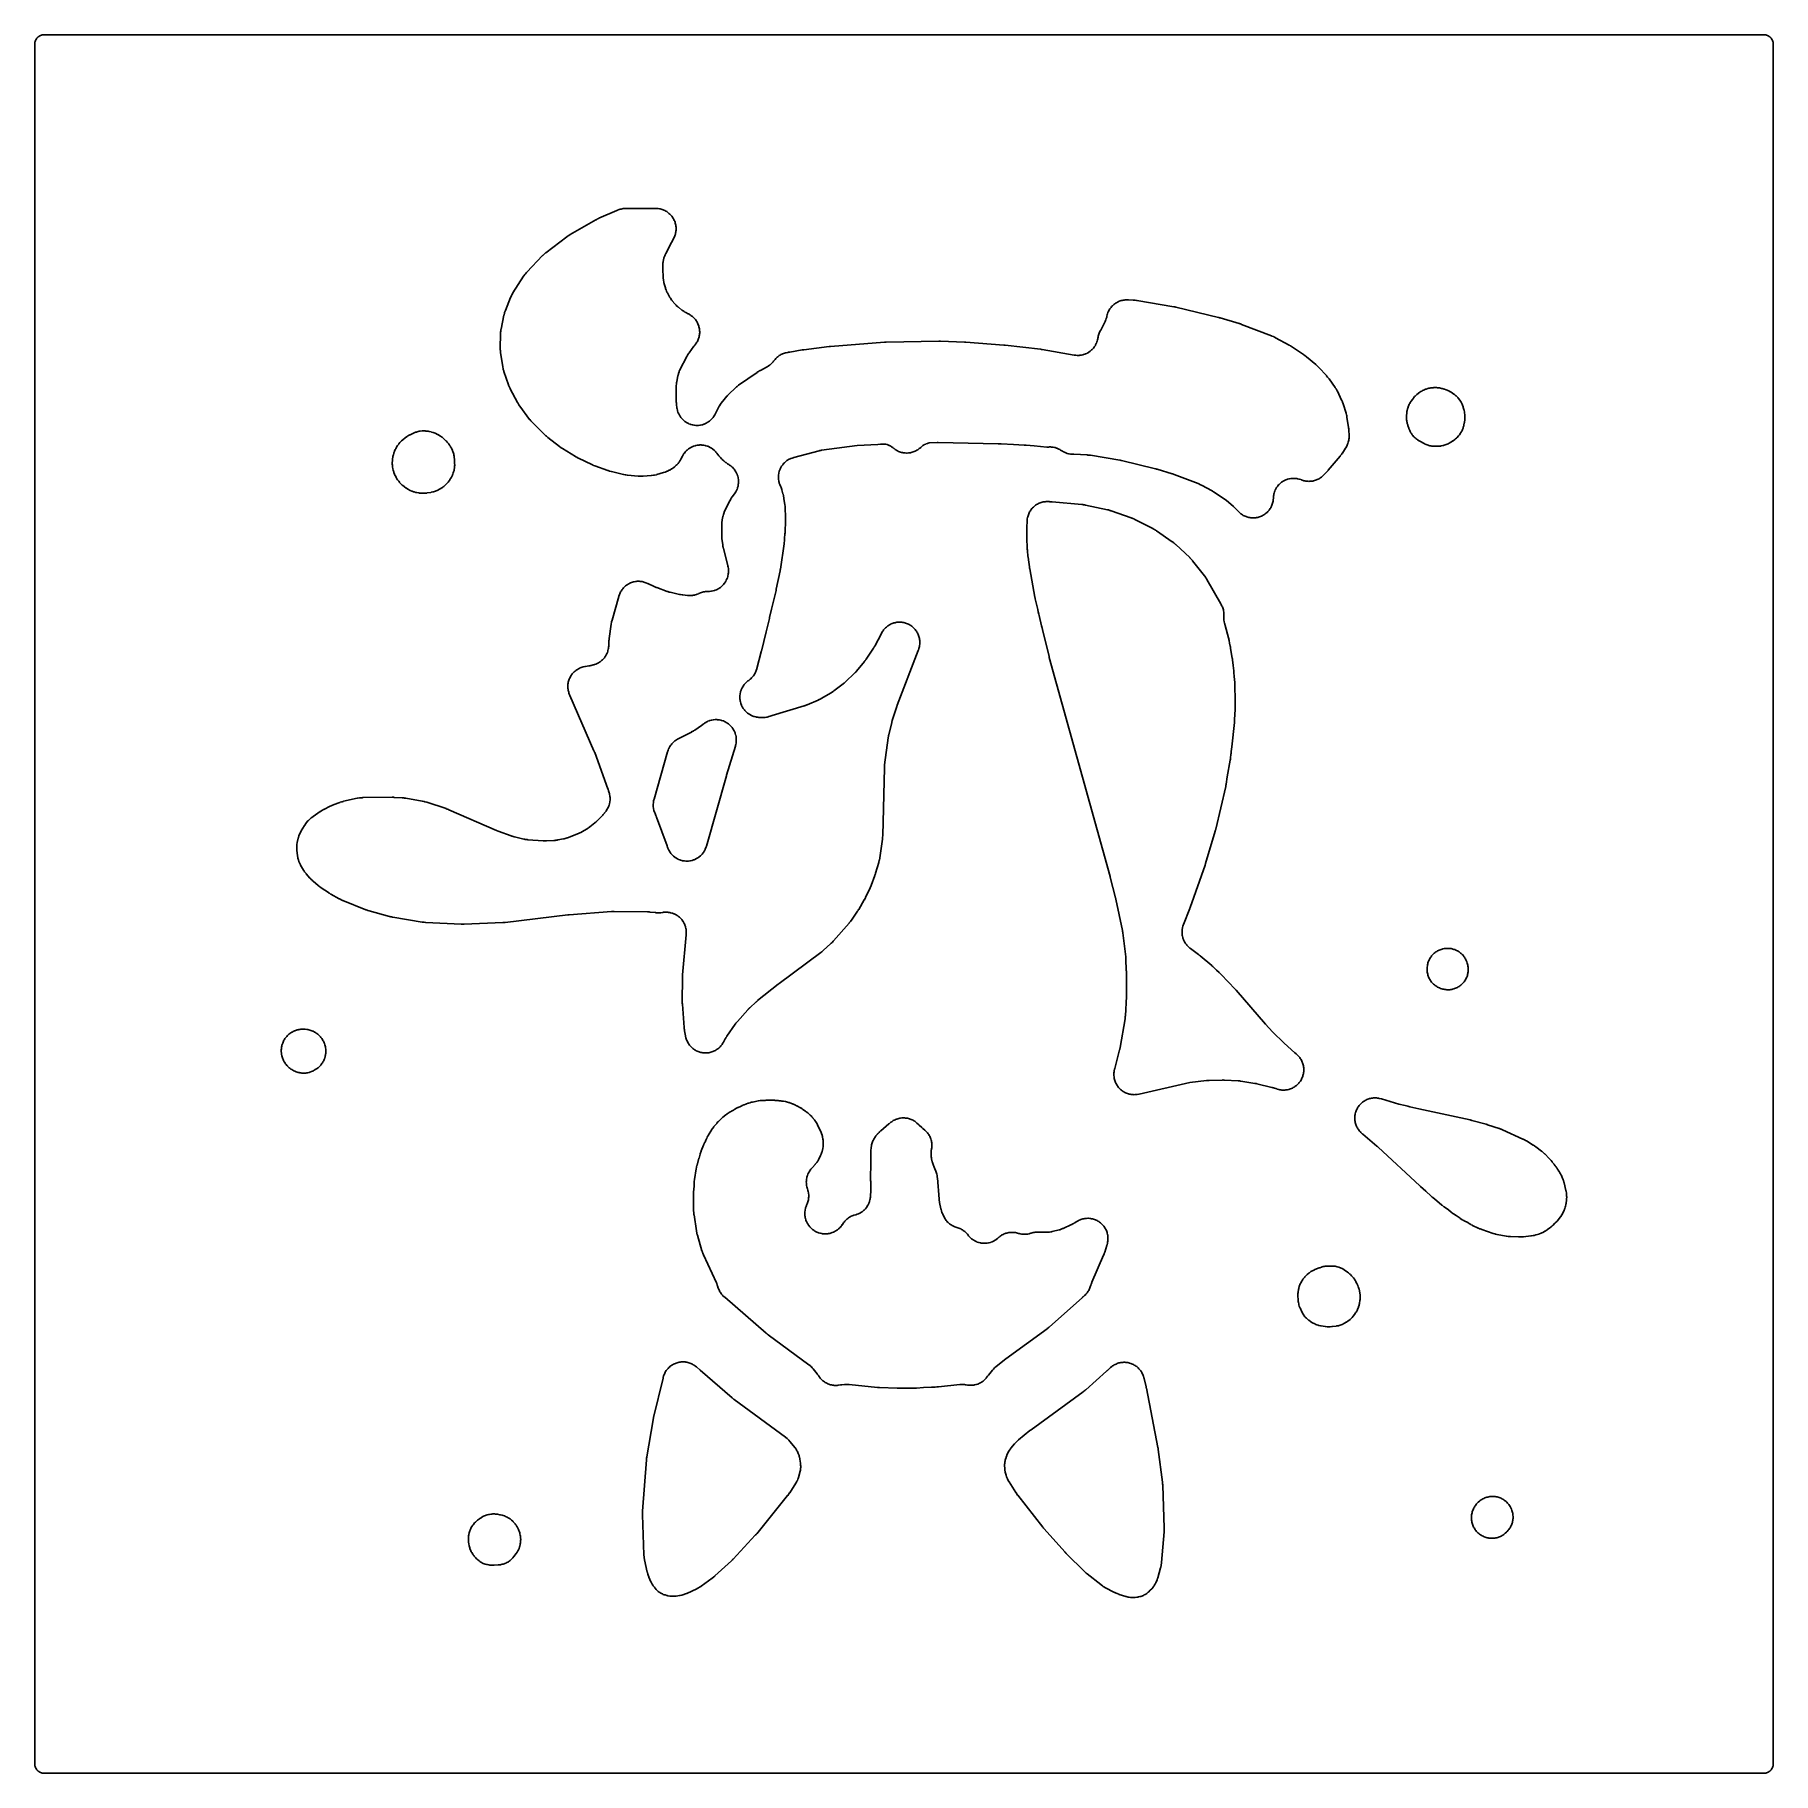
# Model space of a CAD drawing. Header units: millimetres. Extents: x 0 to 300, y 0 to 300.
import ezdxf

# ---------------------------------------------------------------- set-up
doc = ezdxf.new("R2010")
doc.units = ezdxf.units.MM
doc.layers.add('CUT', color=7, linetype='CONTINUOUS')

msp = doc.modelspace()

# ---------------------------------------------------------------- linework, layer by layer
at = {"layer": 'CUT'}
for points in [[(299.9594, 299.3033), (300.0264, 299.1616), (300.0793, 299.0139), (300.1174, 298.8618), (300.1404, 298.7066), (300.15, 298.5107), (300.15, 1.4893), (300.1404, 1.2934), (300.1174, 1.1382), (300.0793, 0.9861), (300.0264, 0.8384), (299.9594, 0.6967), (299.8787, 0.5622), (299.7853, 0.4362), (299.68, 0.32), (299.5638, 0.2147), (299.4378, 0.1213), (299.3033, 0.0406), (299.1616, -0.0264), (299.0139, -0.0793), (298.8618, -0.1174), (298.7066, -0.1404), (298.5107, -0.15), (1.4893, -0.15), (1.2934, -0.1404), (1.1382, -0.1174), (0.9861, -0.0793), (0.8384, -0.0264), (0.6967, 0.0406), (0.5622, 0.1213), (0.4362, 0.2147), (0.32, 0.32), (0.2147, 0.4362), (0.1213, 0.5622), (0.0406, 0.6967), (-0.0264, 0.8384), (-0.0793, 0.9861), (-0.1174, 1.1382), (-0.1404, 1.2934), (-0.15, 1.4893), (-0.15, 298.5107), (-0.1404, 298.7066), (-0.1174, 298.8618), (-0.0793, 299.0139), (-0.0264, 299.1616), (0.0406, 299.3033), (0.1213, 299.4378), (0.2147, 299.5638), (0.32, 299.68), (0.4362, 299.7853), (0.5622, 299.8787), (0.6967, 299.9594), (0.8384, 300.0264), (0.9861, 300.0793), (1.1382, 300.1174), (1.2934, 300.1404), (1.4893, 300.15), (298.5107, 300.15), (298.7066, 300.1404), (298.8618, 300.1174), (299.0139, 300.0793), (299.1616, 300.0264), (299.3033, 299.9594), (299.4378, 299.8787), (299.5638, 299.7853), (299.68, 299.68), (299.7853, 299.5638), (299.8787, 299.4378)], [(45.3025, 157.9034), (45.3418, 157.7455), (45.3807, 157.6138), (45.4689, 157.3562), (45.4925, 157.2917), (45.5294, 157.1975), (45.5574, 157.1304), (45.6745, 156.8672), (45.7395, 156.7372), (45.8799, 156.4856), (45.9168, 156.423), (46.2837, 155.8307), (46.3193, 155.7758), (46.4649, 155.5609), (46.5427, 155.4557), (46.7054, 155.2535), (46.7474, 155.2033), (47.3724, 154.4884), (47.4117, 154.445), (47.6081, 154.2363), (47.6913, 154.1541), (47.9023, 153.9603), (47.9461, 153.9215), (48.8226, 153.1739), (48.8572, 153.1452), (49.0292, 153.0066), (49.101, 152.9521), (49.2805, 152.8235), (49.3174, 152.7977), (50.5617, 151.9581), (50.5914, 151.9386), (50.7383, 151.8441), (50.799, 151.807), (50.9499, 151.7192), (50.9809, 151.7016), (52.4357, 150.8982), (52.4789, 150.8751), (52.6924, 150.7656), (52.7809, 150.7236), (53.0008, 150.6273), (53.0459, 150.6083), (57.0415, 149.0023), (57.0841, 148.9859), (57.2945, 148.9083), (57.3812, 148.879), (57.5956, 148.8136), (57.6395, 148.8008), (61.1378, 147.8408), (61.1783, 147.8302), (61.3777, 147.7811), (61.4595, 147.7632), (61.6611, 147.7245), (61.7024, 147.7172), (66.7652, 146.8838), (66.8091, 146.8772), (67.0246, 146.8479), (67.1129, 146.8383), (67.3297, 146.8209), (67.374, 146.818), (73.4979, 146.4981), (73.5369, 146.4965), (73.7283, 146.4912), (73.8064, 146.4909), (73.9978, 146.4949), (74.0369, 146.4962), (80.7246, 146.8003), (80.7522, 146.8018), (80.9108, 146.8117), (80.9718, 146.8167), (81.1005, 146.8298), (81.1298, 146.833), (91.9299, 148.1285), (91.9482, 148.1306), (91.9834, 148.1346), (92.0018, 148.1366), (92.0095, 148.1374), (92.0419, 148.1405), (92.104, 148.1462), (92.1364, 148.1489), (99.4828, 148.7151), (99.5186, 148.7176), (99.5786, 148.7213), (99.6316, 148.724), (99.659, 148.7251), (99.6809, 148.7259), (99.7148, 148.7269), (99.7505, 148.7277), (99.8103, 148.7287), (99.8631, 148.729), (99.8909, 148.7288), (99.9129, 148.7285), (105.6873, 148.6403), (105.7246, 148.6394), (105.787, 148.6375), (105.8421, 148.6351), (105.8711, 148.6336), (105.894, 148.6322), (105.9293, 148.63), (105.9665, 148.6274), (106.0287, 148.6224), (106.0837, 148.6175), (106.1125, 148.6145), (106.1354, 148.6121), (107.091, 148.5051), (107.17, 148.4983), (107.4838, 148.4788), (107.6424, 148.4769), (107.83, 148.4839), (107.988, 148.4977), (108.3638, 148.5493), (108.477, 148.5621), (108.6475, 148.5773), (108.8854, 148.5867), (108.9923, 148.5856), (109.2278, 148.5715), (109.3351, 148.5598), (109.5681, 148.5228), (109.6737, 148.5006), (109.9019, 148.4408), (110.0048, 148.4083), (110.2261, 148.3264), (110.3254, 148.284), (110.5375, 148.1808), (110.6321, 148.1288), (110.8331, 148.0053), (110.9221, 147.9443), (111.11, 147.8016), (111.1926, 147.7321), (111.3656, 147.5716), (111.441, 147.4944), (111.5973, 147.3177), (111.6648, 147.2335), (111.803, 147.0423), (111.8619, 146.9518), (111.9807, 146.748), (112.0304, 146.6522), (112.1286, 146.4377), (112.1686, 146.3374), (112.2453, 146.1143), (112.2753, 146.0106), (112.3297, 145.7811), (112.35, 145.6715), (112.383, 145.42), (112.3941, 145.2766), (112.3998, 145.0052), (112.393, 144.8132), (112.3843, 144.6777), (111.7459, 137.7738), (111.7431, 137.739), (111.731, 137.5681), (111.7276, 137.4983), (111.7231, 137.3271), (111.7225, 137.2922), (111.7021, 133.1241), (111.7023, 133.0914), (111.7048, 132.9312), (111.7072, 132.8659), (111.7162, 132.706), (111.7183, 132.6734), (112.0271, 128.6601), (112.0308, 128.6185), (112.0518, 128.4148), (112.0626, 128.332), (112.0942, 128.1297), (112.1012, 128.0885), (112.2537, 127.2559), (112.2699, 127.1785), (112.3414, 126.8738), (112.3851, 126.7219), (112.4455, 126.5451), (112.5039, 126.3983), (112.5815, 126.2283), (112.6541, 126.088), (112.7481, 125.9264), (112.8341, 125.794), (112.9436, 125.6424), (113.0423, 125.5191), (113.1661, 125.3791), (113.2765, 125.2661), (113.4136, 125.139), (113.5345, 125.0375), (113.6834, 124.9245), (113.8138, 124.8354), (113.9732, 124.7376), (114.1117, 124.6618), (114.2799, 124.5803), (114.4252, 124.5184), (114.6007, 124.4539), (114.7514, 124.4067), (114.9323, 124.3597), (115.087, 124.3276), (115.2716, 124.2987), (115.4287, 124.282), (115.6153, 124.2715), (115.7733, 124.2704), (115.96, 124.2783), (116.1173, 124.2927), (116.3024, 124.319), (116.4575, 124.3489), (116.639, 124.3933), (116.7904, 124.4383), (116.9667, 124.5004), (117.1129, 124.5601), (117.2823, 124.6393), (117.4219, 124.7131), (117.5826, 124.8086), (117.7142, 124.8958), (117.8648, 125.0067), (117.9872, 125.1065), (118.126, 125.2316), (118.238, 125.343), (118.3638, 125.4813), (118.4642, 125.6032), (118.5758, 125.7531), (118.6638, 125.8843), (118.825, 126.1526), (118.8639, 126.2212), (119.118, 126.6956), (119.1515, 126.7561), (119.2174, 126.8711), (119.2527, 126.9306), (119.2629, 126.9472), (119.2998, 127.0056), (119.3723, 127.1166), (119.4109, 127.174), (120.8459, 129.2404), (120.8885, 129.2997), (120.9717, 129.4122), (121.016, 129.4702), (121.0287, 129.4863), (121.0748, 129.5429), (121.1648, 129.65), (121.2125, 129.7052), (123.033, 131.7449), (123.0592, 131.7738), (123.1036, 131.8219), (123.1433, 131.8639), (123.1644, 131.8858), (123.1813, 131.903), (123.2073, 131.9294), (123.235, 131.957), (123.2817, 132.0028), (123.3235, 132.0427), (123.3457, 132.0635), (123.3634, 132.0799), (124.4768, 133.0993), (124.5038, 133.1236), (124.556, 133.17), (124.5834, 133.1939), (124.5908, 133.2003), (124.6233, 133.2278), (124.6859, 133.2798), (124.7189, 133.3067), (128.2813, 136.1617), (128.2938, 136.1716), (128.3178, 136.1905), (128.3276, 136.1983), (128.3583, 136.222), (128.3998, 136.2536), (128.4221, 136.2704), (135.6109, 141.6121), (135.6421, 141.6359), (135.7936, 141.7544), (135.8543, 141.8043), (136.0002, 141.9303), (136.0296, 141.9564), (137.374, 143.1772), (137.4073, 143.2083), (137.5682, 143.363), (137.632, 143.4279), (137.7839, 143.5915), (137.8143, 143.6253), (140.5155, 146.7066), (140.5454, 146.7417), (140.6896, 146.916), (140.7463, 146.9888), (140.8801, 147.1711), (140.9069, 147.2087), (141.9601, 148.7338), (141.9757, 148.7567), (142.064, 148.8894), (142.097, 148.9411), (142.1648, 149.0519), (142.1799, 149.0772), (143.1367, 150.7088), (143.1535, 150.7382), (143.2337, 150.8819), (143.2652, 150.9413), (143.3395, 151.0884), (143.3543, 151.1186), (144.1457, 152.773), (144.1606, 152.805), (144.2318, 152.9628), (144.2595, 153.0278), (144.3237, 153.1886), (144.3364, 153.2216), (144.9746, 154.9278), (144.9837, 154.9528), (145.035, 155.0973), (145.0537, 155.1533), (145.0912, 155.2725), (145.0994, 155.2996), (145.6501, 157.1675), (145.6658, 157.2245), (145.737, 157.5038), (145.7619, 157.6189), (145.8124, 157.9029), (145.8217, 157.9611), (146.274, 161.1859), (146.2797, 161.2314), (146.3045, 161.4546), (146.312, 161.5459), (146.324, 161.7702), (146.3258, 161.816), (146.6166, 173.5422), (146.618, 173.5833), (146.6208, 173.6522), (146.6242, 173.7129), (146.6263, 173.7449), (146.6281, 173.7701), (146.6312, 173.809), (146.6347, 173.8499), (146.6413, 173.9185), (146.6478, 173.979), (146.6516, 174.0108), (146.6548, 174.036), (147.2718, 178.7237), (147.2776, 178.765), (147.2879, 178.834), (147.2978, 178.8949), (147.3034, 178.9269), (147.308, 178.9522), (147.3153, 178.991), (147.3233, 179.0319), (147.3373, 179.1003), (147.3504, 179.1606), (147.3578, 179.1922), (147.3637, 179.2172), (147.8809, 181.3455), (147.8908, 181.3846), (147.9103, 181.4594), (147.9208, 181.4984), (147.9238, 181.5092), (147.9369, 181.5543), (147.9628, 181.6406), (147.9767, 181.6855), (148.7529, 184.0985), (148.7624, 184.1274), (148.7809, 184.1828), (148.7908, 184.2116), (148.7933, 184.2187), (148.8052, 184.2519), (148.8285, 184.3155), (148.8409, 184.3486), (152.4518, 193.77), (152.4783, 193.8444), (152.5758, 194.1421), (152.6175, 194.2946), (152.6641, 194.5048), (152.6904, 194.6594), (152.7153, 194.8668), (152.7264, 195.022), (152.7305, 195.206), (152.7265, 195.3615), (152.7127, 195.5452), (152.6936, 195.6995), (152.662, 195.881), (152.628, 196.0327), (152.579, 196.2102), (152.5304, 196.358), (152.4644, 196.5299), (152.4016, 196.6722), (152.3192, 196.8369), (152.243, 196.9725), (152.145, 197.1284), (152.0559, 197.2559), (151.9432, 197.4016), (151.8422, 197.5198), (151.7159, 197.6539), (151.6039, 197.7618), (151.4652, 197.8829), (151.3432, 197.9794), (151.1934, 198.0865), (151.0626, 198.1707), (150.9031, 198.2627), (150.7648, 198.3338), (150.5971, 198.41), (150.4525, 198.4673), (150.2782, 198.5268), (150.1287, 198.5698), (149.9495, 198.6121), (149.7966, 198.6404), (149.6141, 198.665), (149.4591, 198.6783), (149.2751, 198.6852), (149.1195, 198.6834), (148.9357, 198.6723), (148.7811, 198.6554), (148.5992, 198.6265), (148.447, 198.5947), (148.2688, 198.5483), (148.1203, 198.5019), (147.9475, 198.4384), (147.8042, 198.3777), (147.6384, 198.2978), (147.5017, 198.2235), (147.3444, 198.1278), (147.2156, 198.0406), (147.0683, 197.9301), (146.9485, 197.8308), (146.8127, 197.7065), (146.7032, 197.596), (146.58, 197.4591), (146.4817, 197.3385), (146.3725, 197.1903), (146.2864, 197.0608), (146.1284, 196.7961), (146.0902, 196.7283), (144.9381, 194.5653), (144.9203, 194.5325), (144.89, 194.4776), (144.8626, 194.4295), (144.8482, 194.4047), (144.8365, 194.385), (144.8184, 194.3546), (144.7991, 194.3227), (144.7663, 194.2696), (144.7368, 194.223), (144.721, 194.1987), (144.7084, 194.1795), (143.4484, 192.2798), (143.4256, 192.2461), (143.3869, 192.1899), (143.3522, 192.1407), (143.3336, 192.1151), (143.3187, 192.0948), (143.2957, 192.0638), (143.2712, 192.0314), (143.2297, 191.9773), (143.1924, 191.93), (143.1724, 191.9053), (143.1565, 191.8859), (141.7834, 190.2244), (141.7394, 190.1726), (141.6536, 190.0746), (141.6081, 190.0241), (141.5951, 190.0101), (141.5482, 189.9609), (141.457, 189.8679), (141.4088, 189.82), (139.9411, 188.4058), (139.8898, 188.3579), (139.7903, 188.2674), (139.7377, 188.221), (139.7227, 188.2081), (139.6687, 188.1632), (139.564, 188.0788), (139.5088, 188.0355), (137.9052, 186.8168), (137.8475, 186.7743), (137.7356, 186.6944), (137.6766, 186.6536), (137.6599, 186.6424), (137.5997, 186.6034), (137.4832, 186.5304), (137.4219, 186.4932), (135.7005, 185.4839), (135.6368, 185.4478), (135.5135, 185.3805), (135.4487, 185.3464), (135.4304, 185.3371), (135.3645, 185.305), (135.2374, 185.2453), (135.1706, 185.2152), (133.2942, 184.4038), (133.227, 184.3759), (133.0975, 184.3245), (133.0294, 184.2987), (133.0102, 184.2917), (132.9415, 184.268), (132.809, 184.2245), (132.7396, 184.2028), (127.2289, 182.5768), (127.0472, 182.511), (127.0293, 182.5033), (126.8805, 182.4432), (126.6618, 182.367), (126.5603, 182.337), (126.3353, 182.2822), (126.2313, 182.2621), (126.0021, 182.2293), (125.8967, 182.2193), (125.6654, 182.2087), (125.5113, 182.2091), (125.4036, 182.2118), (125.278, 182.2177), (125.2728, 182.2183), (125.0237, 182.2306), (124.9091, 182.2392), (124.746, 182.2554), (124.5169, 182.2894), (124.413, 182.31), (124.1882, 182.3659), (124.0868, 182.3964), (123.8685, 182.4737), (123.7704, 182.5138), (123.5606, 182.6118), (123.4669, 182.6613), (123.2674, 182.779), (123.1789, 182.8373), (122.9918, 182.9737), (122.9093, 183.0402), (122.7362, 183.194), (122.6605, 183.2682), (122.503, 183.438), (122.4348, 183.5191), (122.2945, 183.7033), (122.2344, 183.7905), (122.1125, 183.9874), (122.0611, 184.0801), (121.9587, 184.2878), (121.9165, 184.385), (121.8346, 184.6016), (121.8019, 184.7024), (121.7413, 184.9259), (121.7185, 185.0294), (121.6798, 185.2577), (121.6671, 185.3629), (121.6505, 185.5939), (121.648, 185.6998), (121.6537, 185.9314), (121.6614, 186.037), (121.6895, 186.2669), (121.7074, 186.3713), (121.7574, 186.5975), (121.7853, 186.6997), (121.8569, 186.9199), (121.8945, 187.019), (121.9871, 187.2313), (122.034, 187.3262), (122.1466, 187.5286), (122.2025, 187.6186), (122.3341, 187.8092), (122.3984, 187.8934), (122.5477, 188.0705), (122.6198, 188.1481), (122.7855, 188.3099), (122.8648, 188.3802), (123.0453, 188.5252), (123.1851, 188.6269), (123.2478, 188.6749), (123.4255, 188.8181), (123.5422, 188.9218), (123.6742, 189.0512), (123.7802, 189.1659), (123.8989, 189.3075), (123.9932, 189.4319), (124.0975, 189.5845), (124.1792, 189.7175), (124.2682, 189.8794), (124.3366, 190.0198), (124.4093, 190.1897), (124.4637, 190.336), (124.5572, 190.6309), (124.579, 190.7059), (125.3273, 193.5388), (125.3313, 193.5544), (125.3548, 193.6472), (125.3592, 193.665), (126.1645, 197.0031), (126.7531, 199.3325), (126.7556, 199.3425), (126.7664, 199.3861), (126.7708, 199.4047), (126.7863, 199.471), (126.7896, 199.4857), (127.1136, 200.9373), (127.8964, 204.1821), (127.8993, 204.1943), (127.9117, 204.2477), (127.9169, 204.2705), (127.9345, 204.3515), (127.9383, 204.3695), (128.5878, 207.5295), (128.5919, 207.5503), (128.6148, 207.6698), (128.6229, 207.7159), (128.6388, 207.8137), (128.6422, 207.836), (129.2833, 212.1935), (129.2881, 212.2289), (129.3097, 212.4026), (129.3169, 212.4736), (129.3307, 212.6482), (129.3332, 212.6838), (129.3752, 213.4228), (129.405, 213.6492), (129.4091, 213.6837), (129.4277, 213.8533), (129.4338, 213.9225), (129.445, 214.0927), (129.4469, 214.1274), (129.5421, 216.2919), (129.5432, 216.3264), (129.547, 216.4954), (129.547, 216.5643), (129.5435, 216.7333), (129.5425, 216.7678), (129.5419, 216.7814), (129.5408, 216.8165), (129.4723, 218.4285), (129.4702, 218.468), (129.4571, 218.6616), (129.4499, 218.7404), (129.4273, 218.9331), (129.4222, 218.9724), (129.268, 220.0556), (129.2613, 220.0965), (129.2606, 220.1012), (129.2515, 220.1575), (129.2021, 220.4325), (129.178, 220.5439), (129.1092, 220.8146), (129.0942, 220.8696), (128.8964, 221.5456), (128.8722, 221.6213), (128.7689, 221.9189), (128.7093, 222.0664), (128.645, 222.2051), (128.5988, 222.3116), (128.5371, 222.4639), (128.4603, 222.6831), (128.4301, 222.7849), (128.3749, 223.0104), (128.3547, 223.1147), (128.3215, 223.3444), (128.3115, 223.4502), (128.3007, 223.6821), (128.3009, 223.7883), (128.3126, 224.0202), (128.323, 224.1259), (128.3571, 224.3555), (128.3777, 224.4597), (128.4338, 224.685), (128.4644, 224.7867), (128.5419, 225.0055), (128.5822, 225.1038), (128.6806, 225.3141), (128.7302, 225.408), (128.8484, 225.6078), (128.9069, 225.6965), (129.0439, 225.884), (129.1106, 225.9666), (129.2651, 226.1399), (129.3395, 226.2157), (129.51, 226.3733), (129.5913, 226.4415), (129.7763, 226.5819), (129.8639, 226.6419), (130.0615, 226.7638), (130.1545, 226.8151), (130.363, 226.9173), (130.4605, 226.9594), (130.6778, 227.0409), (130.8343, 227.0911), (130.9457, 227.1239), (135.3224, 228.2983), (135.4622, 228.3286), (135.4978, 228.336), (135.566, 228.3497), (135.6017, 228.3566), (135.6113, 228.3584), (135.6531, 228.3657), (135.7333, 228.3791), (135.7752, 228.3857), (137.0983, 228.5825), (141.9214, 229.1964), (145.4824, 229.3879), (145.9299, 229.4119), (146.464, 229.4407), (146.7482, 229.4559), (146.8306, 229.4359), (147.0719, 229.3637), (147.1804, 229.3249), (147.4128, 229.2278), (147.5167, 229.1779), (147.7376, 229.0569), (147.8357, 228.9964), (148.0427, 228.8529), (148.1083, 228.8022), (148.1255, 228.7869), (148.1257, 228.7872), (148.2082, 228.7134), (148.218, 228.7055), (148.2801, 228.6577), (148.4727, 228.5169), (148.6044, 228.4303), (148.765, 228.3355), (148.9045, 228.2623), (149.0737, 228.1838), (149.2197, 228.1246), (149.3958, 228.0632), (149.5469, 228.0186), (149.7282, 227.9748), (149.883, 227.9454), (150.0677, 227.9196), (150.2246, 227.9055), (150.4109, 227.898), (150.5685, 227.8994), (150.7547, 227.9103), (150.9113, 227.9272), (151.0955, 227.9563), (151.2497, 227.9885), (151.4302, 228.0356), (151.5805, 228.0829), (151.7554, 228.1475), (151.9004, 228.2093), (152.0681, 228.2908), (152.2063, 228.3666), (152.3652, 228.4642), (152.4952, 228.5532), (152.6437, 228.6659), (152.7644, 228.7673), (152.8102, 228.8098), (152.8936, 228.8836), (153.0139, 228.9853), (153.1905, 229.1209), (153.2741, 229.1791), (153.4624, 229.2978), (153.551, 229.3481), (153.7496, 229.4488), (153.8425, 229.4906), (154.0495, 229.5725), (154.1459, 229.6055), (154.3596, 229.6678), (154.4299, 229.6848), (155.7362, 229.7009), (155.7495, 229.7011), (155.775, 229.7012), (155.7855, 229.7013), (155.8171, 229.7012), (155.8605, 229.7008), (155.8836, 229.7005), (166.2917, 229.5126), (166.7981, 229.4956), (168.8892, 229.3928), (170.7396, 229.2637), (170.9845, 229.2466), (171.123, 229.2369), (172.5098, 229.1401), (173.5699, 229.0552), (174.6702, 228.9396), (174.8126, 228.931), (174.9553, 228.9352), (174.9711, 228.9363), (175.105, 228.9425), (175.3362, 228.942), (175.4419, 228.9367), (175.672, 228.9139), (175.7767, 228.8985), (176.0036, 228.8537), (176.1063, 228.8282), (176.3278, 228.7618), (176.4276, 228.7265), (176.6417, 228.6391), (176.7376, 228.5944), (176.9423, 228.4867), (177.0619, 228.4162), (177.169, 228.3493), (177.2527, 228.2938), (177.2907, 228.2694), (177.3345, 228.2422), (177.3876, 228.2073), (177.5314, 228.1233), (177.7065, 228.0329), (177.8583, 227.9644), (178.0418, 227.8927), (178.1998, 227.8403), (178.3898, 227.788), (178.5524, 227.7523), (178.7468, 227.7201), (178.9122, 227.7015), (179.259, 227.6807), (179.2724, 227.6796), (179.323, 227.6765), (181.6334, 227.5704), (181.7785, 227.5593), (182.0554, 227.5297), (182.1995, 227.5098), (187.26, 226.6558), (187.3433, 226.6403), (187.5022, 226.6077), (187.5849, 226.5892), (193.4686, 225.1633), (193.5292, 225.1478), (193.6449, 225.1165), (193.705, 225.0994), (196.308, 224.323), (196.3933, 224.2958), (196.5558, 224.2407), (196.6401, 224.2103), (200.7974, 222.624), (200.9462, 222.5614), (201.2269, 222.432), (201.3712, 222.3596), (203.2188, 221.3524), (203.3116, 221.2991), (203.4871, 221.1931), (203.5775, 221.1357), (205.2111, 220.0459), (205.3191, 219.9695), (205.5217, 219.8176), (205.6253, 219.7353), (206.9066, 218.6594), (207.017, 218.5608), (207.2225, 218.3654), (207.3266, 218.2601), (207.6641, 217.8969), (207.7185, 217.8412), (207.9391, 217.6259), (208.0555, 217.5228), (208.1991, 217.4076), (208.325, 217.3163), (208.4791, 217.2156), (208.6133, 217.137), (208.7764, 217.0517), (208.9176, 216.9865), (209.0882, 216.9174), (209.2351, 216.8662), (209.4116, 216.8141), (209.5627, 216.7773), (209.7435, 216.7426), (209.8975, 216.7207), (210.0808, 216.7037), (210.2361, 216.6968), (210.4202, 216.6977), (210.5755, 216.7059), (210.7586, 216.7246), (210.9124, 216.748), (211.0929, 216.7844), (211.2436, 216.8225), (211.4197, 216.8762), (211.566, 216.9288), (211.7361, 216.9994), (211.8766, 217.0659), (212.039, 217.1527), (212.1724, 217.2326), (212.3256, 217.3347), (212.4506, 217.4271), (212.5932, 217.5436), (212.7086, 217.6478), (212.8392, 217.7776), (212.944, 217.8924), (213.0614, 218.0343), (213.1545, 218.1588), (213.2575, 218.3114), (213.3382, 218.4443), (213.4259, 218.6062), (213.4933, 218.7463), (213.5649, 218.9159), (213.6183, 219.062), (213.6731, 219.2377), (213.7121, 219.3883), (213.7495, 219.5685), (213.7738, 219.7221), (213.7935, 219.9051), (213.8, 219.9826), (213.8019, 220.0141), (213.8037, 220.0521), (213.8064, 220.129), (213.8165, 220.2971), (213.8426, 220.5337), (213.8598, 220.6411), (213.9092, 220.8739), (213.937, 220.9791), (214.0091, 221.2059), (214.0473, 221.3078), (214.1415, 221.5263), (214.1895, 221.624), (214.305, 221.832), (214.3624, 221.9245), (214.4979, 222.1201), (214.5642, 222.2064), (214.7184, 222.3876), (214.793, 222.4669), (214.9643, 222.632), (215.0464, 222.7035), (215.2333, 222.8508), (215.322, 222.9138), (215.5225, 223.0419), (215.6171, 223.0958), (215.8293, 223.2034), (215.9287, 223.2477), (216.1506, 223.3337), (216.2539, 223.368), (216.4832, 223.4316), (216.5894, 223.4555), (216.8238, 223.4961), (216.9318, 223.5093), (217.1692, 223.5265), (217.278, 223.5289), (217.5158, 223.5225), (217.6244, 223.5142), (217.8604, 223.4842), (217.9676, 223.4652), (218.1995, 223.412), (218.3043, 223.3825), (218.5298, 223.3066), (218.5821, 223.286), (218.653, 223.2601), (218.6545, 223.2596), (218.7557, 223.2252), (218.7558, 223.2252), (218.9293, 223.1664), (219.0781, 223.1238), (219.2564, 223.082), (219.4086, 223.054), (219.5902, 223.0296), (219.7444, 223.0164), (219.9275, 223.0097), (220.0822, 223.0115), (220.2651, 223.0225), (220.4189, 223.0392), (220.5999, 223.0678), (220.7514, 223.0994), (220.9287, 223.1453), (221.0765, 223.1913), (221.2485, 223.2542), (221.3912, 223.3143), (221.5564, 223.3935), (221.6925, 223.467), (221.8493, 223.5618), (221.9777, 223.6482), (222.1246, 223.7577), (222.244, 223.856), (222.471, 224.0622), (222.527, 224.1156), (222.9523, 224.5411), (222.9778, 224.5672), (223.1013, 224.6966), (223.1505, 224.7504), (223.2679, 224.8853), (223.2916, 224.913), (225.337, 227.3715), (225.3671, 227.4089), (225.5121, 227.5941), (225.5689, 227.6714), (225.7025, 227.865), (225.7291, 227.9049), (226.2646, 228.7331), (226.308, 228.8042), (226.4725, 229.0901), (226.5478, 229.2386), (226.6278, 229.4185), (226.6873, 229.574), (226.7481, 229.7613), (226.7911, 229.922), (226.8321, 230.1147), (226.8583, 230.279), (226.879, 230.4749), (226.8879, 230.641), (226.8885, 230.9708), (226.8864, 231.054), (226.8518, 231.7397), (226.8492, 231.7806), (226.834, 231.9809), (226.8257, 232.0624), (226.8002, 232.2617), (226.7944, 232.3023), (226.5212, 234.0757), (226.5111, 234.1341), (226.4667, 234.365), (226.44, 234.4805), (226.3787, 234.7074), (226.3621, 234.7643), (225.8629, 236.372), (225.8439, 236.4293), (225.7645, 236.6547), (225.7202, 236.7669), (225.624, 236.9857), (225.5987, 237.0404), (224.8608, 238.5608), (224.8307, 238.6197), (224.7067, 238.8506), (224.6393, 238.9643), (224.4966, 239.1841), (224.4595, 239.2388), (223.4205, 240.7032), (223.3894, 240.7456), (223.2336, 240.9505), (223.1674, 241.032), (222.9985, 241.2262), (222.9634, 241.2653), (221.6297, 242.7016), (221.5955, 242.7373), (221.4249, 242.9099), (221.3532, 242.9782), (221.1724, 243.1399), (221.135, 243.1723), (219.5023, 244.5437), (219.4683, 244.5715), (219.2996, 244.7055), (219.2293, 244.7583), (219.0535, 244.8828), (219.0173, 244.9077), (216.9575, 246.2832), (216.9275, 246.3028), (216.7793, 246.397), (216.718, 246.4341), (216.5658, 246.5216), (216.5345, 246.5391), (214.182, 247.822), (214.1343, 247.847), (213.8983, 247.9656), (213.8004, 248.0107), (213.557, 248.1131), (213.507, 248.1331), (208.2879, 250.1248), (208.2618, 250.1345), (208.111, 250.1891), (208.0526, 250.2089), (207.9281, 250.2486), (207.8997, 250.2574), (204.5927, 251.2441), (204.5806, 251.2477), (204.5426, 251.2587), (204.5022, 251.2699), (204.3781, 251.3023), (204.35, 251.3094), (196.9716, 253.098), (196.9459, 253.104), (196.7981, 253.1372), (196.741, 253.149), (196.6197, 253.1717), (196.592, 253.1766), (190.2226, 254.2522), (190.1746, 254.2596), (189.9393, 254.292), (189.8429, 254.3023), (189.6059, 254.3205), (189.5575, 254.3234), (188.7697, 254.3597), (188.6885, 254.3614), (188.3669, 254.3599), (188.2048, 254.3509), (188.0139, 254.3306), (187.8536, 254.3052), (187.6657, 254.2656), (187.5088, 254.2241), (187.3259, 254.1657), (187.174, 254.1086), (186.9979, 254.0319), (186.8526, 253.9597), (186.6852, 253.8656), (186.5479, 253.779), (186.3909, 253.6685), (186.2631, 253.5684), (186.1181, 253.4425), (186.0011, 253.3301), (185.8696, 253.1901), (185.7646, 253.0664), (185.648, 252.9139), (185.5561, 252.7801), (185.4555, 252.6166), (185.3776, 252.4742), (185.294, 252.3013), (185.231, 252.1518), (185.1654, 251.9713), (185.1178, 251.8162), (185.0326, 251.4784), (185.023, 251.4382), (185.0101, 251.3806), (184.9772, 251.2568), (184.9358, 251.1162), (184.8654, 250.9117), (184.813, 250.7792), (184.7564, 250.6477), (184.7455, 250.6243), (184.7231, 250.5777), (184.7111, 250.5533), (184.7015, 250.534), (184.0548, 249.2507), (184.0358, 249.2139), (184.0033, 249.152), (183.9698, 249.0902), (183.97, 249.0901), (183.9478, 249.0485), (183.7982, 248.7541), (183.7329, 248.6077), (183.6643, 248.4309), (183.6139, 248.2787), (183.5634, 248.0959), (183.5285, 247.9395), (183.5285, 247.9391), (183.4931, 247.7324), (183.4704, 247.6168), (183.4342, 247.4539), (183.3718, 247.2266), (183.3382, 247.1242), (183.2539, 246.9041), (183.2104, 246.8054), (183.1049, 246.5947), (183.0519, 246.5008), (182.9263, 246.3014), (182.8643, 246.2131), (182.7197, 246.0271), (182.6494, 245.9453), (182.4872, 245.7743), (182.4093, 245.6998), (182.2311, 245.5456), (182.1462, 245.4791), (181.9537, 245.3431), (181.8627, 245.2852), (181.6579, 245.1688), (181.5616, 245.1201), (181.3463, 245.0243), (181.2458, 244.9854), (181.0221, 244.9111), (180.9182, 244.8822), (180.6883, 244.8303), (180.5821, 244.8117), (180.3482, 244.7826), (180.2407, 244.7745), (180.0051, 244.7685), (179.8973, 244.771), (179.6623, 244.7881), (179.4967, 244.8084), (179.38, 244.8256), (173.8915, 245.7726), (173.8716, 245.7759), (173.7568, 245.7942), (173.7125, 245.8007), (173.6187, 245.813), (173.5972, 245.8156), (167.4802, 246.5332), (167.465, 246.5349), (167.3992, 246.542), (167.371, 246.5448), (167.3678, 246.5451), (167.3582, 246.546), (167.2581, 246.555), (167.2358, 246.5569), (160.6864, 247.0524), (160.6703, 247.0535), (160.6006, 247.0581), (160.5707, 247.0598), (160.5478, 247.0608), (160.4648, 247.0647), (160.4412, 247.0656), (156.306, 247.1983), (156.2875, 247.1988), (156.1814, 247.2009), (156.1779, 247.201), (156.1715, 247.2011), (156.1306, 247.2014), (156.0442, 247.201), (156.0245, 247.2008), (146.943, 247.0427), (146.9204, 247.0422), (146.7902, 247.0381), (146.7401, 247.0357), (146.6342, 247.029), (146.6101, 247.0273), (137.3302, 246.3017), (137.3149, 246.3004), (137.2487, 246.2946), (137.2205, 246.2919), (137.1202, 246.2813), (137.098, 246.2788), (132.6807, 245.749), (132.6604, 245.7464), (132.5442, 245.731), (132.4996, 245.7244), (132.4053, 245.7091), (132.3839, 245.7055), (130.2781, 245.3356), (130.0305, 245.3014), (129.9565, 245.2894), (129.6646, 245.2351), (129.5187, 245.2008), (129.3481, 245.1521), (129.2061, 245.1043), (129.0408, 245.04), (128.9039, 244.9791), (128.7454, 244.8996), (128.6148, 244.8262), (128.4644, 244.7321), (128.3412, 244.6469), (128.2003, 244.5392), (128.0856, 244.4427), (127.9554, 244.3223), (127.8502, 244.2156), (127.7318, 244.0835), (127.6371, 243.9674), (127.5399, 243.8362), (127.474, 243.7512), (127.378, 243.633), (127.2821, 243.5253), (127.1592, 243.395), (127.0406, 243.2837), (126.884, 243.1506), (126.8004, 243.0851), (126.7664, 243.0593), (126.5517, 242.914), (126.5499, 242.9129), (126.5465, 242.9107), (126.3887, 242.8161), (126.2739, 242.7516), (125.1844, 242.1774), (125.1637, 242.1663), (125.0452, 242.1016), (125, 242.076), (124.9077, 242.0216), (124.8647, 241.9954), (124.7734, 241.9377), (124.7314, 241.9102), (124.6396, 241.8481), (124.6189, 241.8339), (121.4247, 239.5982), (121.3762, 239.5629), (121.1841, 239.4175), (121.0931, 239.3431), (120.8998, 239.173), (120.854, 239.1311), (119.8195, 238.147), (119.8045, 238.1325), (119.7185, 238.0486), (119.6859, 238.0158), (119.6196, 237.9473), (119.589, 237.9147), (119.5242, 237.8437), (119.4945, 237.8103), (119.4299, 237.7356), (119.4156, 237.7187), (118.6801, 236.8432), (118.6266, 236.7759), (118.4196, 236.5007), (118.3256, 236.3611), (118.1366, 236.0455), (118.093, 235.968), (117.3661, 234.5859), (117.3092, 234.4838), (117.2251, 234.3413), (117.0967, 234.146), (117.0336, 234.0596), (116.8868, 233.8777), (116.8157, 233.7979), (116.6518, 233.6311), (116.5733, 233.5586), (116.394, 233.4086), (116.3087, 233.344), (116.1157, 233.2122), (116.0246, 233.1562), (115.8196, 233.0438), (115.7235, 232.997), (115.5086, 232.905), (115.4083, 232.8678), (115.1855, 232.7972), (115.0821, 232.7699), (114.8534, 232.7213), (114.7479, 232.7041), (114.5156, 232.678), (114.4089, 232.6713), (114.1751, 232.6679), (114.0683, 232.6715), (113.8353, 232.6909), (113.7293, 232.7049), (113.4993, 232.7469), (113.3952, 232.7711), (113.1704, 232.8353), (113.0691, 232.8696), (112.8516, 232.9552), (112.7542, 232.9992), (112.5461, 233.1057), (112.4533, 233.159), (112.2566, 233.2851), (112.1695, 233.3472), (111.9859, 233.4919), (111.9053, 233.5621), (111.7366, 233.7241), (111.6632, 233.8018), (111.5112, 233.9793), (111.4456, 234.0638), (111.3116, 234.2554), (111.2546, 234.3458), (111.1398, 234.5495), (111.0919, 234.6451), (110.9975, 234.8589), (110.9591, 234.9587), (110.8859, 235.1807), (110.8575, 235.2838), (110.8062, 235.5119), (110.7779, 235.6749), (110.7607, 235.7906), (110.7051, 236.2388), (110.6976, 236.3069), (110.6851, 236.4377), (110.6796, 236.506), (110.6736, 236.5969), (110.67, 236.6653), (110.6651, 236.7966), (110.6634, 236.8651), (110.6416, 239.231), (110.6416, 239.2711), (110.6421, 239.3384), (110.6433, 239.3978), (110.6436, 239.4071), (110.653, 239.5558), (110.6743, 239.7809), (110.6954, 239.9439), (110.7025, 239.9869), (110.7128, 240.0454), (110.7182, 240.0734), (110.7197, 240.0812), (110.7199, 240.0822), (110.72, 240.083), (110.7201, 240.0833), (110.7202, 240.0837), (110.7227, 240.0963), (110.726, 240.113), (110.7325, 240.1448), (110.736, 240.1615), (110.7451, 240.2041), (110.749, 240.2231), (110.9577, 241.2678), (110.965, 241.3031), (110.9779, 241.3626), (110.9883, 241.4086), (111.0215, 241.5327), (111.0636, 241.6743), (111.1351, 241.8802), (111.1883, 242.0136), (111.2458, 242.1458), (111.2568, 242.1694), (111.2795, 242.2162), (111.2917, 242.2408), (111.3015, 242.2602), (112.4735, 244.5646), (112.489, 244.5947), (112.5155, 244.6448), (112.5392, 244.6889), (112.543, 244.6957), (112.6067, 244.804), (112.7075, 244.9656), (112.7841, 245.0809), (112.8053, 245.1109), (112.8346, 245.1514), (112.8503, 245.1726), (112.8628, 245.1893), (113.7217, 246.331), (113.7411, 246.3564), (113.7712, 246.3953), (113.7789, 246.4054), (113.8549, 246.5053), (113.8543, 246.5058), (113.8718, 246.5274), (113.8766, 246.534), (114.0348, 246.739), (114.1258, 246.87), (114.2257, 247.0302), (114.3032, 247.1696), (114.3866, 247.339), (114.4499, 247.4854), (114.516, 247.6622), (114.5644, 247.8142), (114.6126, 247.9967), (114.6456, 248.1528), (114.6754, 248.3392), (114.6927, 248.4977), (114.7038, 248.6862), (114.7052, 248.8457), (114.6974, 249.0343), (114.683, 249.1931), (114.6565, 249.38), (114.6263, 249.5367), (114.5813, 249.72), (114.5357, 249.8728), (114.4727, 250.0508), (114.412, 250.1983), (114.3316, 250.3691), (114.2566, 250.5099), (114.1596, 250.6718), (114.0709, 250.8044), (113.9583, 250.9559), (113.8568, 251.079), (113.7297, 251.2185), (113.6165, 251.3309), (113.4761, 251.457), (113.3523, 251.5576), (113.2, 251.6692), (113.0668, 251.7569), (112.7945, 251.9173), (112.7248, 251.9561), (112.295, 252.1813), (112.2634, 252.1982), (112.2108, 252.2267), (112.1647, 252.2525), (112.1575, 252.2566), (112.0443, 252.3256), (111.8755, 252.4349), (111.7552, 252.5181), (111.724, 252.5411), (111.6818, 252.573), (111.6598, 252.59), (111.6424, 252.6035), (111.0227, 253.0915), (110.9924, 253.1158), (110.9418, 253.1569), (110.8977, 253.1937), (110.8909, 253.1995), (110.7841, 253.2965), (110.6266, 253.4484), (110.5157, 253.5626), (110.4874, 253.5938), (110.4493, 253.6368), (110.4295, 253.6597), (110.4139, 253.6779), (109.9725, 254.1984), (109.9474, 254.2285), (109.9056, 254.2794), (109.8693, 254.3248), (109.8638, 254.3319), (109.7776, 254.4495), (109.6524, 254.6317), (109.5659, 254.7672), (109.5442, 254.8039), (109.5151, 254.8542), (109.5002, 254.8809), (109.4885, 254.9021), (109.1333, 255.5511), (109.1131, 255.5889), (109.0796, 255.6527), (109.0509, 255.7093), (109.0466, 255.7182), (108.9811, 255.8635), (108.8893, 256.087), (108.8284, 256.252), (108.814, 256.2962), (108.795, 256.3568), (108.7854, 256.3888), (108.778, 256.4142), (108.5778, 257.1127), (108.56, 257.1782), (108.5348, 257.2766), (108.4927, 257.476), (108.4544, 257.7044), (108.4293, 257.9066), (108.4211, 258.0078), (108.4166, 258.0756), (108.3219, 259.8718), (108.3192, 259.9451), (108.3168, 260.0548), (108.322, 260.2748), (108.3394, 260.5243), (108.3648, 260.7429), (108.3824, 260.8511), (108.3953, 260.9233), (108.4729, 261.3224), (108.4804, 261.3594), (108.4934, 261.4213), (108.5047, 261.4718), (108.5403, 261.6057), (108.5855, 261.7575), (108.663, 261.9779), (108.7211, 262.1205), (108.784, 262.2617), (108.7962, 262.2868), (108.8211, 262.3367), (108.8345, 262.3629), (108.8453, 262.3836), (109.8211, 264.2388), (110.1743, 264.9103), (110.209, 264.9804), (110.3398, 265.2617), (110.3988, 265.4067), (110.4601, 265.5815), (110.5047, 265.7316), (110.5486, 265.9115), (110.5783, 266.0652), (110.6044, 266.2486), (110.6189, 266.4045), (110.6271, 266.5895), (110.6263, 266.746), (110.6163, 266.931), (110.6002, 267.0867), (110.5721, 267.2698), (110.5409, 267.4232), (110.4951, 267.6027), (110.4491, 267.7523), (110.386, 267.9265), (110.3255, 268.0708), (110.2457, 268.238), (110.1714, 268.3758), (110.0757, 268.5344), (109.9883, 268.6642), (109.8775, 268.8127), (109.7779, 268.9334), (109.6531, 269.0703), (109.5421, 269.1807), (109.4046, 269.3048), (109.2833, 269.4038), (109.1343, 269.5139), (109.004, 269.6006), (108.8449, 269.6955), (108.7068, 269.7691), (108.5392, 269.848), (108.3945, 269.9077), (108.22, 269.97), (108.0702, 270.0152), (107.8905, 270.0601), (107.737, 270.0905), (107.5537, 270.1176), (107.3979, 270.1329), (107.0882, 270.1481), (107.0099, 270.15), (102.0704, 270.15), (101.9879, 270.1479), (101.6612, 270.131), (101.497, 270.114), (101.304, 270.0839), (101.1425, 270.0501), (100.9537, 270.0002), (100.7965, 269.9499), (100.4906, 269.8344), (100.4142, 269.8032), (97.3059, 268.442), (97.2669, 268.4243), (97.0771, 268.335), (97.0006, 268.2965), (96.8158, 268.1972), (96.7784, 268.1765), (92.3576, 265.6467), (92.3134, 265.6205), (92.0989, 265.4884), (92.0132, 265.4317), (91.8076, 265.2862), (91.7662, 265.2558), (88.139, 262.5084), (88.0887, 262.4687), (87.8926, 262.3074), (87.797, 262.2221), (87.6144, 262.0457), (87.5693, 262.0003), (84.862, 259.1656), (84.8101, 259.1085), (84.6096, 258.8772), (84.5142, 258.7558), (84.337, 258.5064), (84.2939, 258.4424), (82.4479, 255.5582), (82.4085, 255.4933), (82.2584, 255.2323), (82.189, 255.0972), (82.0644, 254.8232), (82.0346, 254.7534), (81.1354, 252.4986), (81.1109, 252.4329), (81.0193, 252.1703), (80.979, 252.036), (80.9107, 251.7664), (80.895, 251.6981), (80.3976, 249.2942), (80.3841, 249.2207), (80.3377, 248.9283), (80.3212, 248.7798), (80.3023, 248.4843), (80.2993, 248.4097), (80.2586, 246.0555), (80.2589, 245.9878), (80.2656, 245.7194), (80.2747, 245.5843), (80.3041, 245.3174), (80.313, 245.2503), (80.6858, 242.8172), (80.6979, 242.748), (80.7522, 242.4749), (80.7855, 242.3385), (80.8634, 242.0713), (80.8846, 242.0043), (81.6777, 239.6709), (81.6998, 239.6099), (81.7924, 239.3698), (81.844, 239.2507), (81.9558, 239.0189), (81.9852, 238.961), (83.2434, 236.6017), (83.273, 236.5486), (83.3944, 236.3404), (83.4596, 236.2378), (83.5964, 236.0394), (83.6318, 235.99), (85.3343, 233.7124), (85.3708, 233.6654), (85.5189, 233.4819), (85.597, 233.3922), (85.7583, 233.2202), (85.7998, 233.1776), (87.9517, 231.0478), (87.9863, 231.0146), (88.1582, 230.8543), (88.2303, 230.7911), (88.4115, 230.6414), (88.4489, 230.6115), (90.5148, 229.007), (90.5504, 228.9801), (90.7267, 228.8509), (90.8001, 228.8002), (90.9833, 228.681), (91.021, 228.6572), (93.2675, 227.2834), (93.3022, 227.2628), (93.4739, 227.1637), (93.5449, 227.125), (93.7213, 227.0347), (93.7575, 227.0168), (96.0793, 225.9015), (96.0794, 225.9014), (96.1172, 225.8838), (96.2101, 225.8422), (96.2104, 225.842), (96.3033, 225.8003), (96.3034, 225.8003), (96.3036, 225.8002), (96.3804, 225.7681), (96.5703, 225.6945), (96.6093, 225.68), (96.6095, 225.6799), (98.8663, 224.8722), (98.9099, 224.8573), (99.1248, 224.7873), (99.2132, 224.7612), (99.4317, 224.7037), (99.4764, 224.6927), (101.5552, 224.2093), (101.6053, 224.1985), (101.8517, 224.1494), (101.9528, 224.1326), (102.2019, 224.0995), (102.2528, 224.0935), (104.0908, 223.9085), (104.16, 223.9031), (104.435, 223.8874), (104.5739, 223.8855), (104.8492, 223.8938), (104.9185, 223.8974), (106.3246, 224.0007), (106.4094, 224.0092), (106.7445, 224.0519), (106.9122, 224.0824), (107.2407, 224.1604), (107.3231, 224.1823), (108.4379, 224.5108), (108.5009, 224.5308), (108.7493, 224.6153), (108.8727, 224.663), (109.1133, 224.7677), (109.1734, 224.7954), (109.4374, 224.9236), (109.5218, 224.9677), (109.8507, 225.1523), (110.0109, 225.2553), (110.3155, 225.4776), (110.3907, 225.536), (110.4178, 225.5584), (110.4699, 225.6033), (110.6727, 225.7859), (110.7709, 225.8823), (110.8822, 226.0013), (110.9717, 226.1058), (111.0724, 226.234), (111.1526, 226.3458), (111.302, 226.574), (111.3384, 226.6323), (111.4011, 226.7377), (111.4474, 226.821), (111.7202, 227.3489), (111.7776, 227.4534), (111.8624, 227.5993), (111.9924, 227.7992), (112.0563, 227.8875), (112.2054, 228.0735), (112.2777, 228.1551), (112.4446, 228.3254), (112.5247, 228.3994), (112.7076, 228.5522), (112.7946, 228.6179), (112.9918, 228.7519), (113.0849, 228.8086), (113.2944, 228.9224), (113.3927, 228.9696), (113.6125, 229.062), (113.715, 229.0992), (113.9428, 229.1693), (114.0485, 229.1962), (114.2822, 229.2433), (114.39, 229.2596), (114.6272, 229.2833), (114.7361, 229.2888), (114.9745, 229.2889), (115.0834, 229.2835), (115.3206, 229.26), (115.4285, 229.2438), (115.6622, 229.1969), (115.7679, 229.1701), (115.9958, 229.1002), (116.0983, 229.063), (116.3182, 228.9708), (116.4165, 228.9237), (116.6261, 228.8102), (116.7193, 228.7535), (116.9166, 228.6197), (117.0037, 228.5541), (117.1867, 228.4014), (117.2669, 228.3275), (117.4339, 228.1574), (117.5063, 228.0758), (117.6565, 227.8889), (117.6786, 227.8591), (118.0186, 227.4152), (118.0686, 227.3532), (118.2227, 227.1714), (118.2761, 227.1116), (118.4967, 226.8764), (118.61, 226.767), (118.8692, 226.5401), (118.9331, 226.487), (119.1941, 226.2816), (119.253, 226.2373), (119.4984, 226.0618), (119.6171, 225.9846), (119.6355, 225.9738), (119.7363, 225.911), (119.8767, 225.8186), (120.0684, 225.6784), (120.1529, 225.61), (120.3298, 225.4515), (120.407, 225.3751), (120.5674, 225.1999), (120.6367, 225.1163), (120.7789, 224.9261), (120.8396, 224.836), (120.9624, 224.6327), (121.0139, 224.537), (121.116, 224.3226), (121.1577, 224.2223), (121.2381, 223.9988), (121.2698, 223.8949), (121.3276, 223.6645), (121.3489, 223.558), (121.3837, 223.323), (121.3943, 223.2149), (121.4057, 222.9777), (121.4056, 222.8691), (121.3935, 222.6319), (121.3826, 222.5238), (121.3471, 222.2889), (121.3256, 222.1824), (121.2671, 221.9523), (121.2352, 221.8484), (121.1542, 221.6252), (121.1121, 221.525), (121.0095, 221.3108), (120.9577, 221.2153), (120.8344, 221.0123), (120.7401, 220.8731), (120.6711, 220.7765), (120.3641, 220.3684), (120.3233, 220.3117), (120.1645, 220.0802), (120.0919, 219.964), (119.9439, 219.7031), (119.9097, 219.6394), (119.1122, 218.0713), (119.0807, 218.0058), (118.9619, 217.7434), (118.9081, 217.6084), (118.8516, 217.4458), (118.8103, 217.3066), (118.7409, 217.0271), (118.725, 216.9562), (118.6025, 216.3456), (118.5883, 216.264), (118.5397, 215.9343), (118.5243, 215.7724), (118.5085, 215.4169), (118.5069, 215.3311), (118.5223, 213.6596), (118.5227, 213.6383), (118.5254, 213.5156), (118.5272, 213.4684), (118.5323, 213.3711), (118.5353, 213.3256), (118.5432, 213.2277), (118.5475, 213.1822), (118.5585, 213.0819), (118.5611, 213.0595), (118.6769, 212.1255), (118.6799, 212.1021), (118.6984, 211.9695), (118.7063, 211.9184), (118.7243, 211.8136), (118.7336, 211.7645), (118.755, 211.6594), (118.7658, 211.6106), (118.7912, 211.5034), (118.7971, 211.4793), (119.5679, 208.4389), (119.5923, 208.3325), (119.6234, 208.181), (119.6577, 207.9651), (119.6688, 207.8657), (119.6832, 207.6477), (119.6853, 207.5477), (119.6798, 207.3292), (119.6728, 207.2295), (119.6475, 207.0124), (119.6314, 206.9137), (119.5864, 206.6998), (119.5569, 206.5855), (119.4898, 206.3686), (119.4445, 206.2437), (119.3535, 206.0264), (119.3071, 205.9291), (119.1952, 205.7218), (119.1394, 205.6296), (119.0078, 205.4342), (118.9432, 205.3479), (118.793, 205.1664), (118.7203, 205.0868), (118.553, 204.9209), (118.4729, 204.8488), (118.2901, 204.7001), (118.2033, 204.6363), (118.0069, 204.5062), (117.9142, 204.4512), (117.7059, 204.341), (117.6083, 204.2953), (117.3903, 204.2061), (117.2886, 204.1702), (117.0629, 204.1028), (116.9582, 204.0771), (116.7269, 204.0321), (116.6203, 204.0168), (116.3857, 203.9948), (116.2191, 203.9873), (116.1012, 203.985), (116.037, 203.9852), (115.8781, 203.9781), (115.6906, 203.9602), (115.5332, 203.9372), (115.3484, 203.9009), (115.194, 203.8624), (115.0138, 203.8078), (114.864, 203.7542), (114.5806, 203.6366), (114.5074, 203.604), (114.482, 203.592), (114.2632, 203.501), (114.1611, 203.4643), (113.9343, 203.3954), (113.8292, 203.369), (113.5967, 203.3227), (113.4894, 203.3069), (113.2535, 203.2838), (113.1452, 203.2785), (112.9082, 203.2788), (112.7406, 203.2873), (112.6224, 203.2963), (111.8145, 203.3774), (111.6621, 203.3976), (111.3715, 203.4458), (111.2206, 203.4757), (109.5903, 203.8545), (109.4565, 203.8897), (109.2023, 203.9644), (109.0708, 204.0072), (107.2935, 204.6431), (107.1771, 204.6882), (106.9564, 204.7803), (106.8425, 204.8314), (105.7579, 205.3521), (105.6874, 205.3839), (105.405, 205.5031), (105.2598, 205.5562), (105.0851, 205.6108), (104.9355, 205.6497), (104.7563, 205.6871), (104.6036, 205.7113), (104.4217, 205.7313), (104.2674, 205.7407), (104.0844, 205.743), (103.9299, 205.7375), (103.7475, 205.7221), (103.5942, 205.7017), (103.4142, 205.6688), (103.2636, 205.6337), (103.0876, 205.5836), (102.9411, 205.5341), (102.7708, 205.4672), (102.6297, 205.4039), (102.4666, 205.3209), (102.3324, 205.2442), (102.1781, 205.1458), (102.0518, 205.0565), (101.9077, 204.9437), (101.7907, 204.8426), (101.6581, 204.7165), (101.5514, 204.6046), (101.4317, 204.4662), (101.3363, 204.3445), (101.2304, 204.1952), (101.1472, 204.0649), (101.0562, 203.9061), (100.986, 203.7684), (100.9108, 203.6015), (100.8542, 203.4577), (100.7558, 203.1675), (100.7328, 203.0937), (99.578, 199.0538), (99.5638, 199.0007), (99.4987, 198.7395), (99.4759, 198.6321), (99.4289, 198.3671), (99.4202, 198.3129), (99.0735, 195.8722), (99.0682, 195.831), (99.0448, 195.6283), (99.0374, 195.5454), (99.0245, 195.3418), (99.0225, 195.3002), (98.9977, 194.6335), (98.9904, 194.5148), (98.9758, 194.3471), (98.9435, 194.1116), (98.9234, 194.0047), (98.868, 193.7735), (98.8375, 193.6691), (98.7594, 193.4446), (98.7187, 193.3437), (98.6188, 193.128), (98.5683, 193.0317), (98.4475, 192.8269), (98.3877, 192.7361), (98.2473, 192.5442), (98.1788, 192.4598), (98.0201, 192.2827), (97.9436, 192.2055), (97.7682, 192.045), (97.6844, 191.9757), (97.4939, 191.8334), (97.4037, 191.7727), (97.2001, 191.65), (97.1043, 191.5985), (96.8895, 191.4965), (96.7891, 191.4548), (96.5653, 191.3746), (96.4043, 191.3257), (96.2897, 191.294), (95.9876, 191.2184), (95.9465, 191.2085), (95.8677, 191.1903), (95.8265, 191.1811), (95.7673, 191.1685), (95.721, 191.1591), (95.6322, 191.142), (95.5857, 191.1335), (94.9591, 191.0256), (94.8801, 191.0099), (94.5688, 190.94), (94.4137, 190.8968), (94.233, 190.8366), (94.083, 190.7781), (93.9092, 190.7), (93.7659, 190.6268), (93.6009, 190.5316), (93.4656, 190.4443), (93.311, 190.3331), (93.1852, 190.2326), (93.0425, 190.1064), (92.9275, 189.9938), (92.7982, 189.8539), (92.695, 189.7303), (92.5804, 189.5782), (92.4902, 189.4448), (92.3915, 189.2819), (92.3152, 189.1402), (92.2333, 188.9682), (92.1716, 188.8195), (92.1074, 188.6401), (92.061, 188.486), (92.0152, 188.3011), (91.9844, 188.1431), (91.9574, 187.9545), (91.9427, 187.7942), (91.9348, 187.6039), (91.9362, 187.4429), (91.9475, 187.2528), (91.9651, 187.0928), (91.9955, 186.9047), (92.029, 186.7473), (92.0781, 186.5632), (92.1274, 186.4099), (92.2401, 186.1116), (92.2704, 186.037), (96.4506, 176.4584), (96.464, 176.4271), (96.4892, 176.3671), (96.5021, 176.3357), (96.5198, 176.2919), (96.5339, 176.256), (96.5604, 176.187), (96.574, 176.1509), (98.8591, 169.911), (98.8721, 169.8745), (98.8965, 169.8043), (98.909, 169.7675), (98.9259, 169.7163), (98.9393, 169.6745), (98.9641, 169.5943), (98.9767, 169.5523), (99.0838, 169.183), (99.1124, 169.0751), (99.1496, 168.9195), (99.1919, 168.6976), (99.2064, 168.5953), (99.2276, 168.3704), (99.2324, 168.2671), (99.2323, 168.0412), (99.2274, 167.938), (99.2061, 167.7131), (99.1915, 167.6108), (99.1492, 167.3889), (99.125, 167.2884), (99.062, 167.0714), (99.0285, 166.9737), (98.9453, 166.7636), (98.9028, 166.6694), (98.8003, 166.4681), (98.7491, 166.3783), (98.628, 166.1876), (98.5361, 166.0567), (98.469, 165.9658), (98.282, 165.7246), (98.2377, 165.6693), (98.1513, 165.5644), (98.1054, 165.5103), (98.0929, 165.496), (98.0458, 165.4437), (97.954, 165.3449), (97.9054, 165.294), (97.0396, 164.414), (96.9896, 164.3647), (96.8925, 164.2716), (96.8412, 164.2238), (96.8265, 164.2106), (96.7738, 164.1643), (96.6714, 164.077), (96.6173, 164.0323), (95.7527, 163.3381), (95.6827, 163.284), (95.5821, 163.2092), (95.4363, 163.1088), (95.3305, 163.0416), (95.2549, 162.9956), (94.3694, 162.4779), (94.2875, 162.4322), (94.1703, 162.3697), (94.0016, 162.288), (93.8799, 162.2349), (93.7933, 162.1991), (91.8938, 161.4565), (91.7928, 161.4197), (91.6488, 161.3707), (91.4425, 161.3107), (91.2947, 161.2748), (91.1897, 161.2517), (90.1885, 161.0555), (90.1036, 161.0405), (89.9405, 161.0146), (89.8552, 161.0026), (89.8313, 160.9996), (89.7456, 160.9907), (89.581, 160.9766), (89.495, 160.9707), (88.2547, 160.9089), (88.182, 160.9063), (88.0428, 160.9036), (87.9701, 160.9033), (87.9497, 160.9035), (87.877, 160.9054), (87.7379, 160.9111), (87.6653, 160.9152), (84.9953, 161.1058), (84.8994, 161.1146), (84.7638, 161.1298), (84.5734, 161.1589), (84.4395, 161.1849), (84.3453, 161.2051), (82.7012, 161.5934), (82.6334, 161.6104), (82.5042, 161.6449), (82.437, 161.6639), (82.4181, 161.6696), (82.3515, 161.6905), (82.2245, 161.7325), (82.1585, 161.7554), (79.9083, 162.5724), (79.8756, 162.5845), (79.813, 162.6083), (79.7805, 162.6209), (79.7718, 162.6243), (79.734, 162.6397), (79.6618, 162.6697), (79.6242, 162.6857), (71.3667, 166.2883), (71.3329, 166.3026), (71.1668, 166.3706), (71.0983, 166.3968), (70.929, 166.4572), (70.8943, 166.4692), (67.5755, 167.5682), (67.5196, 167.5856), (67.2444, 167.6657), (67.131, 167.6942), (66.8507, 167.754), (66.7933, 167.7651), (63.9531, 168.2631), (63.9092, 168.2702), (63.6931, 168.3019), (63.6046, 168.3124), (63.3871, 168.332), (63.3426, 168.3354), (61.9878, 168.4197), (61.9603, 168.4212), (61.8013, 168.4284), (61.7401, 168.4299), (61.6106, 168.4308), (61.5811, 168.4307), (56.4929, 168.3706), (56.4107, 168.3675), (56.086, 168.347), (55.9229, 168.3282), (55.602, 168.2745), (55.5214, 168.2589), (53.2063, 167.748), (53.1489, 167.7342), (52.922, 167.6753), (52.8088, 167.6414), (52.587, 167.5659), (52.5314, 167.5458), (51.3799, 167.1058), (51.3409, 167.0904), (51.1508, 167.012), (51.0742, 166.978), (50.8885, 166.8898), (50.8509, 166.8713), (49.7998, 166.3377), (49.7535, 166.3132), (49.5284, 166.1895), (49.4382, 166.1361), (49.2217, 165.9979), (49.178, 165.969), (47.9182, 165.1056), (47.8547, 165.0598), (47.6078, 164.8722), (47.488, 164.7716), (47.2606, 164.5609), (47.2046, 164.5063), (47.1058, 164.4054), (47.0438, 164.3382), (46.8057, 164.0653), (46.6936, 163.9209), (46.4883, 163.6226), (46.4387, 163.5459), (45.8924, 162.6465), (45.8506, 162.5734), (45.6926, 162.2793), (45.6207, 162.1269), (45.5454, 161.9424), (45.49, 161.7833), (45.397, 161.4628), (45.3756, 161.3813), (45.2045, 160.6497), (45.1902, 160.5821), (45.1394, 160.3133), (45.1197, 160.1767), (45.1033, 160.014), (45.0954, 159.8762), (45.0931, 159.7128), (45.0971, 159.5749), (45.1168, 159.302), (45.1233, 159.2333), (45.2227, 158.3749), (45.2321, 158.3069), (45.275, 158.038)], [(237.4256, 231.6451), (237.5573, 231.4019), (237.648, 231.2542), (237.7931, 231.0443), (237.8964, 230.9105), (238.0267, 230.759), (238.1435, 230.637), (238.289, 230.5), (238.418, 230.391), (238.5773, 230.2701), (238.717, 230.1753), (239.0035, 230.0022), (239.0769, 229.9604), (239.8564, 229.544), (239.9258, 229.509), (240.2038, 229.3774), (240.3472, 229.3178), (240.5201, 229.2557), (240.6685, 229.2103), (240.8466, 229.1652), (240.9988, 229.1344), (241.1804, 229.1068), (241.3348, 229.0909), (241.6419, 229.0743), (241.7195, 229.072), (242.0442, 229.0702), (242.1124, 229.0713), (242.3826, 229.0814), (242.5186, 229.0922), (242.679, 229.112), (242.8135, 229.1344), (243.0781, 229.1901), (243.1445, 229.2056), (243.2381, 229.2295), (243.3233, 229.2539), (243.6581, 229.3595), (243.8239, 229.4222), (244.0155, 229.507), (244.1733, 229.5875), (244.4766, 229.7641), (244.5519, 229.8108), (244.8147, 229.984), (244.885, 230.0331), (245.1583, 230.235), (245.2905, 230.3441), (245.4398, 230.4814), (245.5596, 230.604), (245.7836, 230.8594), (245.8384, 230.9253), (245.8906, 230.9918), (245.9391, 231.0568), (246.1247, 231.319), (246.2115, 231.456), (246.3436, 231.6896), (246.4053, 231.8104), (246.484, 231.9823), (246.526, 232.083), (246.575, 232.2125), (246.6175, 232.3412), (246.6893, 232.5942), (246.7268, 232.7587), (246.7823, 233.08), (246.7944, 233.1623), (246.8576, 233.6902), (246.8645, 233.7621), (246.8857, 234.0479), (246.8899, 234.1924), (246.8867, 234.3846), (246.8762, 234.5433), (246.8456, 234.8068), (246.8162, 234.9778), (246.7397, 235.3129), (246.7182, 235.3969), (246.6093, 235.7775), (246.5828, 235.8615), (246.4685, 236.1912), (246.4018, 236.3542), (246.3123, 236.5423), (246.2281, 236.697), (246.1185, 236.8741), (246.0178, 237.0186), (245.8028, 237.2933), (245.7467, 237.3611), (245.6532, 237.4679), (245.5994, 237.5264), (245.3804, 237.7528), (245.2644, 237.8614), (245.1209, 237.983), (244.9947, 238.0795), (244.7354, 238.2582), (244.6689, 238.3016), (244.4247, 238.4526), (244.3594, 238.4908), (244.0974, 238.6362), (243.9618, 238.7032), (243.7978, 238.7749), (243.6566, 238.8288), (243.3719, 238.9223), (243.2995, 238.9442), (242.935, 239.0451), (242.8503, 239.0661), (242.5122, 239.1401), (242.3398, 239.1681), (242.1345, 239.19), (241.9602, 239.1991), (241.6143, 239.1981), (241.527, 239.1955), (241.4257, 239.1896), (241.3429, 239.1827), (241.0156, 239.1468), (240.8516, 239.1201), (240.6595, 239.0785), (240.4992, 239.035), (240.1864, 238.9323), (240.1082, 238.9044), (239.9752, 238.853), (239.8975, 238.8205), (239.5928, 238.6838), (239.4428, 238.6068), (239.2705, 238.5065), (239.1296, 238.4143), (238.8603, 238.2169), (238.7937, 238.1653), (238.5854, 237.9951), (238.529, 237.9468), (238.3101, 237.7503), (238.2043, 237.6461), (238.085, 237.5171), (237.9894, 237.4036), (237.8105, 237.1701), (237.7667, 237.1101), (237.6468, 236.9376), (237.6041, 236.8729), (237.4412, 236.6123), (237.3654, 236.477), (237.2836, 236.3127), (237.2214, 236.1707), (237.1117, 235.8836), (237.0858, 235.8106), (237.0251, 235.6251), (237.0023, 235.5492), (236.9195, 235.2464), (236.8853, 235.0917), (236.8539, 234.9069), (236.8352, 234.7496), (236.8136, 234.4365), (236.8101, 234.3574), (236.8051, 234.0992), (236.8053, 234.0294), (236.812, 233.7528), (236.8215, 233.6135), (236.8399, 233.4492), (236.8614, 233.3114), (236.8941, 233.1493), (236.9276, 233.0139), (237.0056, 232.7485), (237.0267, 232.682), (237.1863, 232.2157), (237.2174, 232.1324), (237.3497, 231.806)], [(61.8949, 224.5196), (61.9896, 224.2773), (62.0147, 224.2167), (62.1083, 224.0034), (62.1384, 223.9387), (62.2634, 223.6851), (62.3322, 223.5601), (62.4201, 223.4158), (62.4996, 223.2975), (62.6677, 223.0701), (62.7113, 223.0137), (62.828, 222.8697), (62.8755, 222.8138), (63.0689, 222.5963), (63.1714, 222.4912), (63.2983, 222.3725), (63.41, 222.2772), (63.6397, 222.0988), (63.6987, 222.0551), (63.9871, 221.8516), (64.0486, 221.8103), (64.2965, 221.6521), (64.425, 221.5782), (64.5812, 221.4978), (64.716, 221.4361), (64.9887, 221.3264), (65.0581, 221.3003), (65.275, 221.2245), (65.3582, 221.1979), (65.6909, 221.1016), (65.8612, 221.0623), (66.2022, 221.0029), (66.2887, 220.9903), (66.44, 220.9724), (66.5144, 220.9653), (66.8097, 220.9443), (66.959, 220.9406), (67.1357, 220.9446), (67.2847, 220.9549), (67.5787, 220.989), (67.6526, 220.9994), (68.266, 221.0998), (68.336, 221.1129), (68.6123, 221.1708), (68.7502, 221.2062), (68.9115, 221.2554), (69.0457, 221.3029), (69.202, 221.3663), (69.3314, 221.4255), (69.5826, 221.5543), (69.6452, 221.5882), (69.9892, 221.7845), (70.0469, 221.819), (70.2728, 221.9607), (70.3836, 222.0369), (70.5109, 222.1326), (70.6149, 222.2178), (70.8138, 222.3953), (70.863, 222.4411), (70.8765, 222.4543), (70.9325, 222.5114), (71.1488, 222.7435), (71.2519, 222.8658), (71.4439, 223.1183), (71.4907, 223.1831), (71.533, 223.2449), (71.5754, 223.3104), (71.7374, 223.5738), (71.8126, 223.7106), (71.9482, 223.9885), (71.9806, 224.0594), (72.0206, 224.1526), (72.0484, 224.2218), (72.1521, 224.4987), (72.1979, 224.6407), (72.2691, 224.9032), (72.3016, 225.0497), (72.3487, 225.3216), (72.3674, 225.4714), (72.3811, 225.6496), (72.3856, 225.8004), (72.3804, 226.0995), (72.3773, 226.1749), (72.3266, 226.9586), (72.3191, 227.0408), (72.2813, 227.3655), (72.2537, 227.5282), (72.2112, 227.7187), (72.1671, 227.8776), (72.0636, 228.1875), (72.0353, 228.2653), (72.0344, 228.2677), (72.0062, 228.335), (71.888, 228.5999), (71.8223, 228.7307), (71.6804, 228.9836), (71.6431, 229.0466), (71.5679, 229.1675), (71.5304, 229.2249), (71.3769, 229.4493), (71.2947, 229.5591), (71.1918, 229.6849), (71.1005, 229.7872), (70.911, 229.9821), (70.8622, 230.0302), (70.4696, 230.4008), (70.4169, 230.4485), (70.2038, 230.6325), (70.0922, 230.7205), (69.9556, 230.8187), (69.8367, 230.8964), (69.5945, 231.0399), (69.5325, 231.0747), (69.5141, 231.0845), (69.4411, 231.1211), (69.1481, 231.2588), (68.9969, 231.3206), (68.6915, 231.4276), (68.6138, 231.4526), (68.3763, 231.5224), (68.2964, 231.5437), (67.9776, 231.6198), (67.815, 231.6498), (67.4901, 231.6926), (67.4078, 231.7012), (67.4023, 231.7017), (67.3086, 231.7064), (66.9367, 231.714), (66.7491, 231.7068), (66.4423, 231.677), (66.2773, 231.6522), (66.0744, 231.6108), (65.933, 231.5752), (65.7677, 231.5254), (65.6301, 231.4771), (65.3622, 231.369), (65.2952, 231.3402), (64.7076, 231.0714), (64.6468, 231.042), (64.4082, 230.9204), (64.2905, 230.854), (64.1546, 230.7696), (64.043, 230.6936), (63.8283, 230.5337), (63.775, 230.4922), (63.4799, 230.2524), (63.428, 230.2084), (63.2262, 230.0296), (63.1283, 229.9352), (63.0172, 229.8185), (62.9277, 229.7161), (62.759, 229.5057), (62.7176, 229.4518), (62.5639, 229.2425), (62.5212, 229.1813), (62.3573, 228.9349), (62.2805, 228.8068), (62.1968, 228.6511), (62.1324, 228.5165), (62.0171, 228.2439), (61.9897, 228.1745), (61.8967, 227.9223), (61.8741, 227.8567), (61.7902, 227.5947), (61.7536, 227.4608), (61.7172, 227.3005), (61.6924, 227.164), (61.655, 226.8915), (61.6471, 226.8226), (61.6268, 226.6059), (61.6219, 226.5366), (61.6082, 226.2617), (61.6074, 226.1228), (61.6135, 225.9584), (61.6246, 225.82), (61.6587, 225.5469), (61.6688, 225.4782), (61.7092, 225.2388), (61.7215, 225.1743), (61.7753, 224.9198), (61.8077, 224.7926), (61.8522, 224.6436)], [(171.2275, 212.7915), (171.231, 212.5612), (171.2352, 212.4673), (171.2523, 212.2376), (171.2564, 212.1908), (171.2625, 212.1327), (171.2841, 211.5567), (171.2856, 211.524), (171.2949, 211.364), (171.3, 211.2988), (171.3158, 211.1393), (171.3194, 211.1068), (171.3419, 210.9189), (171.3483, 210.7295), (171.3511, 210.6741), (171.3697, 210.4028), (171.3811, 210.2924), (171.4185, 210.0231), (171.4271, 209.9683), (171.5189, 209.4414), (171.6647, 208.2238), (171.6677, 208.2004), (171.6858, 208.0654), (171.6937, 208.0136), (171.7121, 207.9043), (171.7165, 207.8794), (172.6189, 202.99), (172.6222, 202.9727), (172.6416, 202.8738), (172.6495, 202.8358), (172.6672, 202.7557), (172.6714, 202.7374), (173.1067, 200.8736), (173.1842, 200.4826), (173.1902, 200.4538), (173.2262, 200.2883), (173.2413, 200.2249), (173.2761, 200.0915), (173.2843, 200.0612), (173.3558, 199.8075), (173.7647, 198.0566), (173.7708, 198.0316), (173.8067, 197.8884), (173.8215, 197.8335), (173.8548, 197.7179), (173.8626, 197.6917), (173.9483, 197.4128), (175.0521, 192.7595), (175.0554, 192.746), (175.0697, 192.6877), (175.0761, 192.6628), (175.0993, 192.5747), (175.1046, 192.5551), (185.5863, 154.727), (185.5914, 154.7083), (185.601, 154.6723), (185.606, 154.6535), (186.5379, 151.0658), (186.5429, 151.0462), (186.5524, 151.0084), (186.5572, 150.9887), (186.559, 150.9811), (186.5671, 150.9469), (186.5819, 150.8811), (186.5894, 150.8468), (187.7311, 145.4349), (187.738, 145.4008), (187.7493, 145.3435), (187.7586, 145.2929), (187.7631, 145.267), (187.7666, 145.2461), (187.772, 145.2137), (187.7773, 145.1796), (187.7859, 145.1224), (187.7929, 145.0718), (187.7964, 145.0451), (187.799, 145.024), (188.291, 140.8955), (188.2957, 140.8528), (188.304, 140.771), (188.3079, 140.7283), (188.3089, 140.7162), (188.3125, 140.6665), (188.3184, 140.571), (188.321, 140.5212), (188.4046, 138.4966), (188.4052, 138.4809), (188.4063, 138.4509), (188.4067, 138.4386), (188.4075, 138.4017), (188.4084, 138.3513), (188.4087, 138.3244), (188.432, 134.3164), (188.4319, 134.2817), (188.4314, 134.2151), (188.4308, 134.1804), (188.4306, 134.1714), (188.4293, 134.1311), (188.4262, 134.054), (188.4243, 134.0138), (188.2363, 130.7005), (188.2334, 130.6574), (188.228, 130.5853), (188.2224, 130.5217), (188.2191, 130.4887), (188.2162, 130.4624), (188.2117, 130.4219), (188.2065, 130.3792), (188.1971, 130.3077), (188.188, 130.2447), (188.1828, 130.2117), (188.1785, 130.1855), (187.3389, 125.228), (187.3329, 125.194), (187.3224, 125.1369), (187.3126, 125.0866), (187.3071, 125.0602), (187.3027, 125.0393), (187.2958, 125.0072), (187.2882, 124.9734), (187.2752, 124.9169), (187.2631, 124.8671), (187.2565, 124.841), (187.2512, 124.8203), (186.3952, 121.5647), (186.3772, 121.4886), (186.3132, 121.1856), (186.2884, 121.0313), (186.268, 120.8475), (186.2584, 120.6916), (186.256, 120.5067), (186.2616, 120.3505), (186.2773, 120.1663), (186.2981, 120.0114), (186.3317, 119.8296), (186.3675, 119.6775), (186.4187, 119.4998), (186.4691, 119.3519), (186.5374, 119.18), (186.602, 119.0378), (186.6867, 118.8734), (186.765, 118.7381), (186.8653, 118.5828), (186.9563, 118.4558), (187.0713, 118.311), (187.1743, 118.1935), (187.3029, 118.0605), (187.4168, 117.9537), (187.5577, 117.8339), (187.6816, 117.7386), (187.8335, 117.6332), (187.966, 117.5505), (188.1275, 117.4603), (188.2675, 117.3909), (188.437, 117.317), (188.5831, 117.2616), (188.759, 117.2045), (188.9098, 117.1636), (189.0904, 117.124), (189.2445, 117.098), (189.4281, 117.0761), (189.584, 117.0653), (189.7689, 117.0615), (189.9251, 117.0659), (190.1095, 117.0801), (190.2644, 117.0997), (190.5694, 117.1535), (190.6459, 117.169), (199.3486, 119.1475), (202.2699, 119.5042), (202.3066, 119.5083), (202.3681, 119.5149), (202.4224, 119.5201), (202.451, 119.5224), (202.4737, 119.5242), (202.5086, 119.5268), (202.5453, 119.5293), (202.6071, 119.5329), (202.6616, 119.5355), (202.6903, 119.5365), (202.713, 119.5372), (204.9845, 119.597), (205.0177, 119.5977), (205.0733, 119.5984), (205.1224, 119.5985), (205.1482, 119.5983), (205.1537, 119.5982), (205.1725, 119.5979), (205.2059, 119.5971), (205.2618, 119.5955), (205.3112, 119.5935), (205.3372, 119.5921), (205.3578, 119.591), (207.7475, 119.4489), (207.7853, 119.4464), (207.8486, 119.4416), (207.9043, 119.4368), (207.9337, 119.4339), (207.9569, 119.4315), (207.9613, 119.431), (207.9987, 119.4266), (208.0617, 119.4188), (208.1171, 119.4112), (208.1463, 119.4069), (208.1694, 119.4034), (210.614, 119.0167), (210.6463, 119.0113), (210.7004, 119.002), (210.748, 118.9933), (210.7731, 118.9885), (210.7929, 118.9845), (210.8046, 118.9822), (210.8285, 118.9772), (210.8818, 118.9657), (210.9288, 118.9551), (210.9535, 118.9492), (210.973, 118.9445), (213.512, 118.3205), (213.55, 118.3108), (213.6228, 118.2916), (213.6607, 118.2813), (213.6726, 118.278), (213.6999, 118.27), (213.7159, 118.2654), (213.7987, 118.2404), (213.8417, 118.227), (214.3766, 118.0547), (214.4519, 118.0324), (214.7527, 117.9516), (214.9062, 117.9183), (215.0897, 117.8879), (215.2457, 117.8698), (215.4313, 117.8576), (215.5884, 117.8549), (215.7742, 117.8609), (215.9308, 117.8736), (216.1152, 117.8978), (216.2697, 117.9258), (216.4509, 117.968), (216.6019, 118.011), (216.778, 118.0707), (216.9242, 118.1284), (217.0936, 118.2051), (217.2333, 118.2768), (217.3944, 118.3697), (217.5265, 118.4548), (217.6776, 118.5631), (217.8007, 118.6607), (217.9406, 118.7833), (218.0535, 118.8925), (218.1806, 119.0282), (218.2823, 119.148), (218.3955, 119.2955), (218.4849, 119.4247), (218.5831, 119.5826), (218.6594, 119.7199), (218.7417, 119.8867), (218.8041, 120.0308), (218.8696, 120.2048), (218.9177, 120.3544), (218.9658, 120.534), (218.999, 120.6876), (219.0292, 120.8711), (219.0471, 121.0271), (219.0593, 121.2127), (219.0618, 121.3698), (219.0557, 121.5556), (219.0428, 121.7122), (219.0185, 121.8965), (218.9903, 122.0511), (218.948, 122.2322), (218.9048, 122.3832), (218.845, 122.5593), (218.7872, 122.7053), (218.7104, 122.8747), (218.6385, 123.0144), (218.5455, 123.1754), (218.4603, 123.3074), (218.3519, 123.4585), (218.2542, 123.5815), (218.1315, 123.7212), (218.0222, 123.834), (217.7948, 124.0467), (217.7361, 124.0989), (217.4894, 124.308), (215.6918, 125.9725), (213.683, 127.9413), (212.4606, 129.2624), (207.3691, 135.1207), (207.3573, 135.1342), (207.2884, 135.2116), (207.2615, 135.2411), (207.2037, 135.303), (207.1904, 135.317), (204.8003, 137.813), (204.7761, 137.8377), (204.6564, 137.9574), (204.6066, 138.0052), (204.4818, 138.1196), (204.4561, 138.1427), (204.0008, 138.5426), (203.5391, 139.0099), (203.513, 139.0357), (203.3839, 139.1604), (203.3301, 139.2101), (203.1955, 139.3289), (203.1677, 139.3528), (201.1631, 141.0405), (201.1447, 141.0558), (201.0376, 141.1432), (200.9958, 141.1762), (200.9062, 141.2445), (200.8858, 141.2598), (199.4904, 142.2892), (199.3953, 142.3631), (199.263, 142.4713), (199.0841, 142.6334), (199.0061, 142.7116), (198.8443, 142.8908), (198.7746, 142.9764), (198.6317, 143.171), (198.5709, 143.2632), (198.4483, 143.4712), (198.3971, 143.569), (198.296, 143.7882), (198.2548, 143.8907), (198.1763, 144.119), (198.1457, 144.2251), (198.0904, 144.4601), (198.0706, 144.5687), (198.0393, 144.8081), (198.0305, 144.9181), (198.0234, 145.1595), (198.0257, 145.2698), (198.0429, 145.5107), (198.0563, 145.6203), (198.0975, 145.8581), (198.1219, 145.9658), (198.1868, 146.1983), (198.2411, 146.3604), (198.2822, 146.4739), (199.3604, 149.2278), (199.3648, 149.2392), (199.3838, 149.2888), (199.3918, 149.3101), (199.4195, 149.3858), (199.4256, 149.4026), (202.0094, 156.7044), (202.0157, 156.7226), (202.0515, 156.8278), (202.0647, 156.8685), (202.0916, 156.9548), (202.0976, 156.9746), (203.764, 162.5913), (203.7703, 162.613), (203.8055, 162.7381), (203.8183, 162.7865), (203.8437, 162.8892), (203.8494, 162.9127), (205.5645, 170.3075), (205.5701, 170.3326), (205.6012, 170.4769), (205.6122, 170.5327), (205.6333, 170.6511), (205.6378, 170.6781), (205.8422, 171.9509), (206.3481, 174.8259), (206.3523, 174.8506), (206.375, 174.9929), (206.3828, 175.0478), (206.3973, 175.1642), (206.4004, 175.1908), (206.4777, 175.9093), (206.4909, 175.9918), (206.4947, 176.0165), (206.5152, 176.1584), (206.5222, 176.2132), (206.5349, 176.3293), (206.5376, 176.3558), (206.6113, 177.1513), (207.062, 181.3413), (207.0643, 181.3641), (207.0765, 181.4956), (207.0805, 181.5463), (207.087, 181.6537), (207.0883, 181.6782), (207.1444, 182.9035), (207.1934, 183.4328), (207.1968, 183.4761), (207.2107, 183.6885), (207.214, 183.7753), (207.2164, 183.9881), (207.2162, 184.0315), (207.2109, 184.3614), (207.2116, 184.3826), (207.2157, 184.5517), (207.2159, 184.6208), (207.2127, 184.7901), (207.2116, 184.8246), (207.198, 185.1592), (207.1548, 187.8274), (207.154, 187.8601), (207.1481, 188.0206), (207.1444, 188.086), (207.1319, 188.2461), (207.129, 188.2787), (207.0301, 189.2845), (207.0008, 190.0049), (206.9981, 190.0532), (206.9813, 190.2898), (206.9715, 190.3861), (206.9404, 190.6213), (206.9334, 190.6692), (206.834, 191.2782), (206.7532, 192.0997), (206.7505, 192.1252), (206.7337, 192.272), (206.7262, 192.3284), (206.7083, 192.4474), (206.704, 192.4744), (206.4211, 194.1556), (206.4163, 194.1831), (206.3871, 194.3398), (206.3747, 194.4), (206.346, 194.5268), (206.3392, 194.5556), (206.2213, 195.0352), (206.1469, 195.4911), (206.1406, 195.5274), (206.1074, 195.7049), (206.0922, 195.777), (206.0509, 195.9528), (206.0421, 195.9885), (205.4996, 198.0804), (205.4698, 198.1815), (205.4439, 198.2598), (205.4295, 198.3086), (205.4005, 198.3912), (205.3703, 198.4927), (205.3151, 198.7176), (205.2949, 198.8215), (205.2616, 199.0507), (205.2515, 199.1561), (205.2405, 199.3874), (205.2406, 199.5576), (205.2434, 199.6717), (205.2444, 199.694), (205.2554, 199.9141), (205.2551, 200.0805), (205.2446, 200.2745), (205.2272, 200.4384), (205.1967, 200.631), (205.1625, 200.7922), (205.1123, 200.9807), (205.0618, 201.1376), (204.9925, 201.3199), (204.926, 201.4707), (204.7792, 201.7624), (204.7403, 201.835), (202.3241, 206.0758), (202.2933, 206.1276), (202.1654, 206.3337), (202.0993, 206.4318), (201.9467, 206.6413), (201.9467, 206.6414), (201.9089, 206.6911), (199.8491, 209.2988), (199.8109, 209.3453), (199.6536, 209.5297), (199.5737, 209.6167), (199.3916, 209.8007), (199.3468, 209.8442), (196.9284, 212.105), (196.9087, 212.123), (196.7949, 212.2259), (196.7503, 212.2647), (196.6571, 212.343), (196.6127, 212.3789), (196.516, 212.4543), (196.4703, 212.4887), (196.3683, 212.5626), (196.3451, 212.579), (193.6362, 214.4679), (193.6146, 214.4827), (193.4899, 214.5667), (193.4413, 214.5981), (193.34, 214.6611), (193.2919, 214.6899), (193.1876, 214.7497), (193.1386, 214.7768), (193.0294, 214.8345), (193.0046, 214.8473), (189.8712, 216.4345), (189.849, 216.4455), (189.7215, 216.5077), (189.6719, 216.5308), (189.5691, 216.5766), (189.5204, 216.5973), (189.4152, 216.6401), (189.3659, 216.6592), (189.2566, 216.6995), (189.2318, 216.7084), (185.7654, 217.9215), (185.743, 217.9292), (185.6144, 217.9721), (185.5645, 217.9878), (185.4614, 218.0185), (185.4127, 218.0321), (185.3078, 218.0598), (185.2588, 218.0719), (185.1503, 218.0968), (185.1257, 218.1023), (181.3585, 218.9065), (181.3359, 218.9112), (181.2059, 218.937), (181.1557, 218.9461), (181.052, 218.9633), (181.0032, 218.9706), (180.8981, 218.9847), (180.8491, 218.9905), (180.7408, 219.0016), (180.7163, 219.0039), (175.5776, 219.4516), (175.5282, 219.4564), (175.4455, 219.4653), (175.4396, 219.466), (175.4385, 219.4661), (175.4225, 219.4677), (175.3462, 219.4752), (175.3401, 219.4761), (175.3393, 219.4762), (175.3371, 219.4765), (175.277, 219.4821), (175.1638, 219.4954), (175.094, 219.5036), (175.0922, 219.5038), (175.0698, 219.5064), (174.909, 219.5171), (174.7184, 219.5202), (174.5574, 219.5147), (174.3674, 219.4986), (174.2078, 219.4769), (174.0204, 219.4418), (173.8637, 219.4042), (173.6808, 219.3504), (173.5287, 219.2972), (173.3522, 219.2253), (173.2062, 219.1571), (173.0378, 219.0678), (172.8994, 218.9853), (172.7408, 218.8795), (172.6115, 218.7835), (172.4643, 218.6623), (172.3452, 218.5538), (172.211, 218.4184), (172.1035, 218.2984), (171.9835, 218.1502), (171.8886, 218.0201), (171.7842, 217.8605), (171.7028, 217.7215), (171.615, 217.5523), (171.548, 217.4058), (171.4776, 217.2286), (171.4257, 217.0761), (171.3735, 216.8927), (171.3372, 216.7358), (171.3037, 216.5481), (171.2834, 216.3883), (171.2591, 216.07), (171.255, 215.9895), (171.2502, 215.8028), (171.2229, 215.448), (171.2201, 215.4038), (171.2093, 215.1868), (171.2074, 215.0982), (171.2087, 214.8809), (171.2096, 214.8366), (171.2186, 214.5713), (171.204, 214.0046), (171.2036, 213.981), (171.2021, 213.8452), (171.2024, 213.7929), (171.205, 213.6698), (171.2058, 213.6446), (171.2298, 213.0043), (171.2275, 212.8385)], [(107.185, 165.1779), (107.1756, 165.2005), (107.1485, 165.2646), (107.1419, 165.2799), (106.9896, 165.629), (106.9452, 165.738), (106.8859, 165.8943), (106.8132, 166.1189), (106.7851, 166.2232), (106.7348, 166.4538), (106.717, 166.5604), (106.6896, 166.7948), (106.6824, 166.9026), (106.6782, 167.1386), (106.6816, 167.2466), (106.7006, 167.4819), (106.7146, 167.589), (106.7566, 167.8213), (106.7945, 167.9841), (106.824, 168.0984), (109.1535, 176.2763), (109.19, 176.393), (109.2458, 176.5567), (109.3363, 176.7837), (109.3829, 176.8853), (109.4961, 177.1019), (109.5528, 177.1982), (109.6874, 177.4022), (109.7536, 177.4922), (109.9082, 177.6815), (109.9833, 177.7643), (110.1563, 177.9368), (110.2394, 178.0116), (110.4291, 178.1657), (110.5194, 178.2316), (110.7238, 178.3655), (110.8731, 178.4528), (110.9802, 178.5118), (113.2896, 179.7087), (113.31, 179.7194), (113.4269, 179.7822), (113.4714, 179.807), (113.5625, 179.8597), (113.6049, 179.8851), (113.695, 179.941), (113.7365, 179.9677), (113.8273, 180.0279), (113.8476, 180.0416), (115.0099, 180.8393), (115.0263, 180.8507), (115.1196, 180.9165), (115.1553, 180.9424), (115.228, 180.9967), (115.2617, 181.0226), (115.316, 181.0655), (115.4095, 181.1356), (115.5441, 181.2316), (115.7406, 181.3577), (115.8332, 181.411), (116.041, 181.5175), (116.1383, 181.5615), (116.3555, 181.6472), (116.4567, 181.6816), (116.6812, 181.7458), (116.7852, 181.7702), (117.0149, 181.8123), (117.1208, 181.8264), (117.3535, 181.846), (117.4603, 181.8498), (117.6938, 181.8467), (117.8004, 181.84), (118.0325, 181.8142), (118.1379, 181.7973), (118.3664, 181.749), (118.4698, 181.7219), (118.6925, 181.6516), (118.7927, 181.6146), (119.0075, 181.5231), (119.1036, 181.4764), (119.3085, 181.3644), (119.3997, 181.3087), (119.5927, 181.1773), (119.678, 181.113), (119.8574, 180.9635), (119.936, 180.8912), (120.1, 180.7249), (120.1712, 180.6453), (120.3183, 180.4639), (120.3814, 180.3777), (120.5101, 180.1829), (120.5646, 180.091), (120.6738, 179.8845), (120.7191, 179.7878), (120.8076, 179.5717), (120.8433, 179.471), (120.9105, 179.2474), (120.9362, 179.1437), (120.9813, 178.9146), (120.9968, 178.8089), (121.0194, 178.5764), (121.0246, 178.4697), (121.0245, 178.2362), (121.0192, 178.1295), (120.9965, 177.8971), (120.9809, 177.7914), (120.9356, 177.5623), (120.8957, 177.4019), (120.8648, 177.2893), (119.3476, 172.2498), (119.3443, 172.2388), (119.3247, 172.1721), (119.3213, 172.1602), (115.8569, 159.9984), (115.8218, 159.8858), (115.7682, 159.7277), (115.6816, 159.5084), (115.6372, 159.4101), (115.5295, 159.2003), (115.4756, 159.1069), (115.3479, 158.9086), (115.285, 158.8209), (115.1385, 158.6362), (115.0673, 158.5551), (114.9033, 158.3857), (114.8246, 158.312), (114.6448, 158.1594), (114.5592, 158.0938), (114.3652, 157.9596), (114.2736, 157.9027), (114.0674, 157.7883), (113.9706, 157.7406), (113.7542, 157.647), (113.6533, 157.609), (113.4287, 157.5371), (113.3245, 157.5092), (113.0939, 157.4597), (112.9875, 157.4422), (112.7532, 157.4155), (112.6455, 157.4085), (112.4098, 157.405), (112.302, 157.4086), (112.067, 157.4282), (111.96, 157.4424), (111.7281, 157.485), (111.6231, 157.5096), (111.3964, 157.5748), (111.2943, 157.6096), (111.0752, 157.6967), (110.977, 157.7413), (110.7675, 157.8495), (110.6741, 157.9036), (110.4762, 158.0318), (110.3887, 158.0948), (110.2043, 158.2418), (110.1233, 158.3131), (109.9543, 158.4775), (109.8807, 158.5564), (109.7286, 158.7366), (109.6631, 158.8223), (109.5294, 159.0166), (109.4727, 159.1083), (109.3587, 159.3148), (109.3113, 159.4116), (109.2181, 159.6283), (109.1577, 159.7904), (109.1257, 159.8819), (109.1247, 159.8843), (109.1112, 159.9245), (109.1032, 159.9479), (109.0758, 160.0255), (109.0693, 160.0436), (107.2622, 164.9794), (107.2583, 164.9899), (107.2412, 165.0356), (107.2339, 165.0548), (107.2136, 165.107), (107.2049, 165.129)], [(240.8445, 136.9502), (240.9416, 136.7949), (241.0298, 136.6679), (241.1415, 136.5228), (241.2416, 136.4049), (241.3667, 136.2713), (241.4777, 136.1636), (241.6152, 136.0426), (241.7361, 135.9462), (241.8846, 135.8391), (242.0142, 135.7548), (242.1723, 135.6625), (242.3095, 135.5911), (242.529, 135.49), (242.6742, 135.4316), (242.9106, 135.3496), (243.0625, 135.3052), (243.2446, 135.2616), (243.4002, 135.2325), (243.5858, 135.2071), (243.7434, 135.1934), (243.9306, 135.1865), (244.0888, 135.1885), (244.2758, 135.2001), (244.433, 135.2177), (244.6179, 135.2477), (244.7727, 135.2808), (244.9537, 135.3289), (245.1044, 135.3771), (245.2798, 135.4429), (245.425, 135.5057), (245.593, 135.5885), (245.7314, 135.6654), (245.8904, 135.7644), (246.0204, 135.8545), (246.1689, 135.9688), (246.2894, 136.0713), (246.4258, 136.1996), (246.5356, 136.3136), (246.6587, 136.4548), (246.7567, 136.579), (246.8653, 136.7317), (246.9505, 136.865), (247.0489, 137.037), (247.1177, 137.1719), (247.2003, 137.3546), (247.2569, 137.4977), (247.3129, 137.6621), (247.3548, 137.8069), (247.3962, 137.9806), (247.4242, 138.1288), (247.4491, 138.3056), (247.4631, 138.4558), (247.4712, 138.6341), (247.4709, 138.7849), (247.4622, 138.9633), (247.4478, 139.1134), (247.4223, 139.2901), (247.3938, 139.4382), (247.3519, 139.6118), (247.3095, 139.7565), (247.2273, 139.9952), (247.1712, 140.1361), (247.0653, 140.3692), (246.9958, 140.5048), (246.9059, 140.6612), (246.8238, 140.7895), (246.7194, 140.9366), (246.6255, 141.0565), (246.5076, 141.1931), (246.4026, 141.3035), (246.2723, 141.4282), (246.1573, 141.5282), (246.0157, 141.64), (245.8918, 141.7285), (245.7402, 141.8263), (245.6084, 141.9027), (245.4482, 141.9856), (245.3097, 142.0491), (245.1423, 142.1164), (244.9984, 142.1664), (244.8254, 142.2175), (244.6774, 142.2536), (244.5003, 142.288), (244.3496, 142.3099), (244.17, 142.3273), (244.0179, 142.3347), (243.8084, 142.335), (243.6548, 142.3278), (243.4392, 142.3073), (243.2857, 142.2851), (243.1054, 142.2501), (242.9548, 142.2132), (242.7787, 142.1609), (242.6324, 142.1096), (242.4622, 142.0404), (242.3215, 141.9752), (242.1589, 141.8899), (242.0251, 141.8113), (241.8715, 141.7107), (241.746, 141.6195), (241.6029, 141.5045), (241.4868, 141.4016), (241.3554, 141.2733), (241.2499, 141.1596), (241.1316, 141.0192), (241.0375, 140.8958), (240.9334, 140.7446), (240.8517, 140.6127), (240.7627, 140.4521), (240.6942, 140.3129), (240.6211, 140.1444), (240.5664, 139.9993), (240.51, 139.8245), (240.4696, 139.6747), (240.4304, 139.4953), (240.4047, 139.3424), (240.3762, 139.1022), (240.3655, 138.9476), (240.3603, 138.7069), (240.3645, 138.5523), (240.3784, 138.3698), (240.3975, 138.2163), (240.4288, 138.0359), (240.4627, 137.885), (240.5113, 137.7085), (240.5596, 137.5615), (240.625, 137.3905), (240.6872, 137.2489), (240.7689, 137.0851)], [(43.0944, 122.5228), (43.1807, 122.3953), (43.29, 122.2494), (43.3882, 122.1307), (43.4309, 122.0839), (43.4594, 122.0511), (43.4894, 122.0197), (43.511, 121.996), (43.5311, 121.9759), (43.5775, 121.9273), (43.6818, 121.8274), (43.8106, 121.7148), (43.9235, 121.6247), (44.107, 121.4914), (44.2324, 121.409), (44.4505, 121.2799), (44.5882, 121.2071), (44.7553, 121.1291), (44.8994, 121.0701), (44.94, 121.0558), (45.0046, 121.0287), (45.1773, 120.9658), (45.3256, 120.9199), (45.5036, 120.8741), (45.6556, 120.8428), (45.8372, 120.8144), (45.9916, 120.798), (46.1751, 120.7874), (46.3303, 120.786), (46.514, 120.7932), (46.6686, 120.8068), (46.8507, 120.8318), (47.0033, 120.8604), (47.2316, 120.9147), (47.3875, 120.9602), (47.6415, 121.0487), (47.7984, 121.1128), (47.9797, 121.1984), (48.1289, 121.2788), (48.4102, 121.4501), (48.5427, 121.5402), (48.7759, 121.7164), (48.892, 121.8131), (49.0239, 121.934), (49.1304, 122.0412), (49.2503, 122.1739), (49.3461, 122.2907), (49.4626, 122.4471), (49.5418, 122.5638), (49.6383, 122.7205), (49.7069, 122.8438), (49.7775, 122.9849), (49.8337, 123.1106), (49.8939, 123.2622), (49.9108, 123.3108), (49.9217, 123.3398), (49.933, 123.3748), (49.9391, 123.3923), (49.9444, 123.4099), (49.9702, 123.4895), (49.9863, 123.5497), (49.9896, 123.5604), (49.9936, 123.5766), (50.0123, 123.6462), (50.0217, 123.6903), (50.027, 123.7114), (50.0345, 123.7495), (50.0664, 123.898), (50.0767, 123.9643), (50.0783, 123.9722), (50.0813, 123.9938), (50.0944, 124.0777), (50.0973, 124.1073), (50.1025, 124.1439), (50.1136, 124.2727), (50.1148, 124.2852), (50.115, 124.2886), (50.1201, 124.3481), (50.1256, 124.5213), (50.1199, 124.7755), (50.1075, 124.9419), (50.0794, 125.1616), (50.0512, 125.3195), (50.0085, 125.5044), (49.9646, 125.6586), (49.8871, 125.8871), (49.8259, 126.0408), (49.7148, 126.2825), (49.6354, 126.4335), (49.5322, 126.6068), (49.4372, 126.7484), (49.2814, 126.9559), (49.1819, 127.0758), (49.0572, 127.212), (48.9575, 127.3117), (48.8343, 127.4244), (48.7262, 127.5149), (48.5936, 127.6164), (48.4779, 127.6971), (48.3198, 127.7973), (48.1792, 127.8768), (48.1387, 127.897), (48.1327, 127.9003), (48.1045, 127.9141), (47.9206, 128.0061), (47.8862, 128.021), (47.8792, 128.0244), (47.827, 128.0465), (47.7534, 128.0782), (47.7435, 128.0818), (47.7179, 128.0927), (47.523, 128.1629), (47.3552, 128.2131), (47.0216, 128.2934), (46.8551, 128.3242), (46.5377, 128.3658), (46.3745, 128.3787), (46.181, 128.3841), (46.1551, 128.3835), (46.1483, 128.3837), (46.0641, 128.3814), (46.0175, 128.3803), (46.0137, 128.38), (45.9832, 128.3792), (45.8079, 128.3654), (45.7967, 128.3639), (45.7959, 128.3638), (45.6513, 128.3464), (45.4827, 128.3182), (45.347, 128.2895), (45.1978, 128.251), (45.0686, 128.2119), (44.8861, 128.148), (44.7909, 128.1092), (44.7329, 128.0866), (44.4755, 127.9677), (44.305, 127.876), (44.286, 127.8643), (44.2745, 127.858), (44.1009, 127.7498), (44.0542, 127.7209), (43.9093, 127.62), (43.7452, 127.4915), (43.6247, 127.3871), (43.4884, 127.2565), (43.3789, 127.1406), (43.2563, 126.9972), (43.1797, 126.898), (43.1648, 126.8793), (43.0733, 126.7529), (42.9725, 126.5982), (42.8937, 126.4634), (42.8084, 126.2996), (42.7432, 126.1578), (42.6743, 125.9865), (42.6232, 125.839), (42.5554, 125.6076), (42.5205, 125.4643), (42.4824, 125.269), (42.4617, 125.1317), (42.4444, 124.9681), (42.4357, 124.8294), (42.4329, 124.6836), (42.4383, 124.5184), (42.4624, 124.234), (42.4899, 124.0444), (42.5503, 123.7527), (42.593, 123.59), (42.6478, 123.4187), (42.6981, 123.2826), (42.765, 123.1245), (42.8275, 122.9936), (42.9534, 122.7579), (42.9904, 122.6956), (42.9997, 122.6786)], [(114.227, 93.1165), (114.2934, 92.8601), (114.3078, 92.808), (115.1028, 90.1159), (115.1201, 90.0609), (115.2099, 89.793), (115.2504, 89.6851), (115.3592, 89.4243), (115.3824, 89.3715), (117.584, 84.5875), (117.644, 84.4454), (117.7499, 84.1698), (117.8006, 84.0242), (117.9137, 83.6621), (117.97, 83.5097), (118.0442, 83.3361), (118.115, 83.1914), (118.2073, 83.0245), (118.2923, 82.8876), (118.4009, 82.7308), (118.4992, 82.6031), (118.623, 82.4581), (118.7336, 82.341), (118.9643, 82.1202), (119.0239, 82.0659), (126.2171, 75.8445), (126.2282, 75.835), (126.2766, 75.7939), (126.2971, 75.7767), (126.3533, 75.7306), (126.3773, 75.7113), (126.4312, 75.6688), (126.4564, 75.6493), (126.5282, 75.5949), (126.5458, 75.5817), (133.5743, 70.4095), (133.6573, 70.3456), (133.7727, 70.2527), (133.9298, 70.1144), (133.9989, 70.0481), (134.1433, 69.8966), (134.2408, 69.7851), (134.308, 69.7048), (135.0023, 68.8367), (135.0787, 68.7358), (135.2199, 68.5388), (135.2909, 68.434), (135.3251, 68.3806), (135.4134, 68.2561), (135.5248, 68.114), (135.6245, 67.9985), (135.7489, 67.8675), (135.8592, 67.7621), (135.9955, 67.6436), (136.1154, 67.5491), (136.2624, 67.4442), (136.3906, 67.3615), (136.547, 67.271), (136.6825, 67.201), (136.8468, 67.1258), (136.9884, 67.069), (137.159, 67.0098), (137.3054, 66.9668), (137.4809, 66.9241), (137.6307, 66.8952), (137.8095, 66.8694), (137.9614, 66.8549), (138.1418, 66.8463), (138.2944, 66.8463), (138.4749, 66.8549), (138.6267, 66.8695), (139.0228, 66.9266), (139.1045, 66.9382), (139.1575, 66.9449), (139.2177, 66.9518), (139.246, 66.9546), (139.2697, 66.9569), (139.7383, 66.9998), (139.8542, 67.0075), (140.0183, 67.0146), (140.2503, 67.0133), (140.4143, 67.0044), (140.53, 66.9953), (145.4144, 66.4937), (145.4395, 66.4913), (145.5843, 66.4787), (145.6401, 66.4749), (145.7583, 66.4688), (145.7852, 66.4676), (148.8009, 66.3627), (148.8236, 66.3621), (148.9538, 66.3594), (149.004, 66.3591), (149.1101, 66.3603), (149.1343, 66.3607), (149.3994, 66.3676), (149.4089, 66.3671), (149.4873, 66.3647), (150.8464, 66.3572), (150.8639, 66.3572), (150.9648, 66.3578), (151.0036, 66.3584), (151.0857, 66.3609), (151.1044, 66.3615), (151.5403, 66.3796), (151.8405, 66.3796), (151.861, 66.3797), (151.9794, 66.3812), (152.0249, 66.3825), (152.1212, 66.3865), (152.1432, 66.3875), (153.3804, 66.4557), (154.7477, 66.5123), (154.7696, 66.5134), (154.8956, 66.5203), (154.944, 66.5238), (155.0464, 66.5325), (155.0697, 66.5347), (155.3831, 66.5662), (155.6664, 66.5818), (155.6846, 66.5829), (155.7891, 66.5899), (155.8293, 66.593), (155.9142, 66.6008), (155.9336, 66.6027), (159.6266, 66.9877), (159.7399, 66.9968), (159.9007, 67.0059), (160.1282, 67.0079), (160.2322, 67.0039), (160.4588, 66.9844), (160.6184, 66.963), (160.7308, 66.9453), (160.9809, 66.8996), (161.1422, 66.8785), (161.3339, 66.8634), (161.4964, 66.8588), (161.6887, 66.8632), (161.8508, 66.8751), (162.0417, 66.899), (162.2018, 66.9273), (162.3893, 66.9704), (162.5457, 67.0148), (162.7278, 67.0767), (162.8788, 67.1368), (163.0538, 67.2168), (163.1979, 67.2919), (163.3638, 67.3893), (163.4996, 67.4786), (163.6548, 67.5924), (163.7809, 67.695), (163.9237, 67.8239), (164.0387, 67.9388), (164.1676, 68.0815), (164.2704, 68.2075), (164.4373, 68.4348), (164.4737, 68.4831), (164.5446, 68.5747), (164.5821, 68.622), (165.2593, 69.453), (165.3395, 69.5465), (165.4565, 69.6758), (165.6308, 69.8498), (165.7603, 69.9665), (165.854, 70.0466), (167.375, 71.2808), (167.4248, 71.3201), (167.5211, 71.3941), (167.5719, 71.4321), (174.7362, 76.6434), (174.7513, 76.6545), (174.8381, 76.7192), (174.8711, 76.7445), (174.9386, 76.7976), (174.97, 76.8229), (175.0366, 76.8781), (175.0673, 76.9042), (175.1343, 76.9626), (175.1493, 76.9759), (178.6775, 80.1305), (178.6789, 80.1318), (180.8078, 82.0353), (180.8446, 82.0675), (180.9136, 82.1267), (180.9138, 82.1269), (180.9219, 82.134), (180.9889, 82.1923), (180.9963, 82.1981), (180.9966, 82.1984), (180.9972, 82.1989), (181.0381, 82.2349), (181.1795, 82.3536), (181.2911, 82.4567), (181.4173, 82.5849), (181.5186, 82.698), (181.6321, 82.8376), (181.7222, 82.9598), (181.8219, 83.1095), (181.9001, 83.2398), (181.9851, 83.3982), (182.0506, 83.5353), (182.1202, 83.7011), (182.1723, 83.8438), (182.2644, 84.1387), (182.273, 84.1654), (182.2896, 84.2165), (182.2984, 84.2431), (182.3088, 84.274), (182.3134, 84.2874), (182.3223, 84.313), (182.3269, 84.3264), (182.3462, 84.3811), (182.3757, 84.4608), (182.4351, 84.6124), (182.4675, 84.6909), (184.4788, 89.3343), (184.4949, 89.373), (184.5716, 89.5637), (184.6009, 89.6422), (184.6675, 89.8366), (184.6806, 89.8765), (185.0449, 91.0378), (185.0483, 91.0486), (185.0698, 91.1237), (185.148, 91.4234), (185.18, 91.5764), (185.209, 91.759), (185.2259, 91.9143), (185.2369, 92.0989), (185.2386, 92.2551), (185.2316, 92.4399), (185.2181, 92.5955), (185.1931, 92.7787), (185.1644, 92.9323), (185.1217, 93.1122), (185.0782, 93.2623), (185.0181, 93.4372), (184.9602, 93.5823), (184.8833, 93.7505), (184.8115, 93.8892), (184.7186, 94.0491), (184.6336, 94.1802), (184.5256, 94.3303), (184.4282, 94.4524), (184.306, 94.5912), (184.1972, 94.7033), (184.0621, 94.8296), (183.9429, 94.9305), (183.7961, 95.043), (183.6676, 95.1318), (183.5105, 95.2294), (183.3739, 95.3053), (183.2081, 95.3872), (183.0648, 95.4494), (182.8918, 95.5146), (182.7431, 95.5626), (182.5645, 95.6106), (182.4119, 95.6438), (182.2295, 95.6743), (182.0743, 95.6924), (181.8898, 95.7049), (181.7336, 95.7079), (181.5488, 95.7023), (181.393, 95.69), (181.2096, 95.6665), (181.0558, 95.639), (180.8756, 95.5977), (180.7252, 95.5554), (180.5498, 95.4967), (180.4043, 95.4399), (180.2355, 95.3644), (180.0962, 95.2937), (179.8273, 95.1403), (179.7604, 95.1), (179.5154, 94.9439), (179.4463, 94.9015), (179.3126, 94.8226), (179.2422, 94.7826), (179.2223, 94.7717), (179.1505, 94.7341), (179.0118, 94.6643), (178.9389, 94.6292), (177.5095, 93.9698), (177.4059, 93.925), (177.2578, 93.8649), (177.0449, 93.7901), (176.8919, 93.7442), (176.783, 93.7144), (175.5817, 93.4153), (175.481, 93.3925), (175.3379, 93.3634), (175.1342, 93.3309), (175.0404, 93.3201), (174.8346, 93.3052), (174.6886, 93.301), (174.5854, 93.3002), (173.8055, 93.3112), (173.7352, 93.3132), (173.6641, 93.3163), (173.5945, 93.3178), (173.5896, 93.3178), (173.4736, 93.3205), (173.2262, 93.3324), (173.054, 93.3314), (172.8507, 93.3193), (172.6796, 93.2998), (172.4788, 93.2659), (172.3109, 93.2282), (171.9853, 93.1364), (171.9396, 93.1227), (171.9332, 93.1207), (171.9217, 93.1179), (171.7133, 93.0565), (171.6109, 93.0316), (171.3847, 92.988), (171.2804, 92.973), (171.0511, 92.9513), (170.9458, 92.9464), (170.7155, 92.9468), (170.6102, 92.952), (170.3809, 92.9745), (170.2767, 92.9898), (170.0506, 93.0341), (169.8923, 93.0732), (169.7811, 93.1034), (169.5775, 93.1641), (169.4287, 93.2008), (169.2507, 93.2358), (169.099, 93.258), (168.9185, 93.2758), (168.7654, 93.2835), (168.584, 93.2839), (168.4309, 93.2769), (168.2503, 93.2599), (168.0986, 93.2383), (167.9204, 93.2042), (167.7714, 93.1681), (167.5973, 93.1171), (167.4525, 93.067), (167.2841, 92.9995), (167.1447, 92.9358), (166.9835, 92.8525), (166.8509, 92.7757), (166.6984, 92.6774), (166.5737, 92.5883), (166.4314, 92.4758), (166.3724, 92.4269), (166.3611, 92.417), (166.3333, 92.3923), (166.2529, 92.319), (166.1264, 92.2091), (165.9403, 92.063), (165.8519, 92.0004), (165.6523, 91.8733), (165.5582, 91.8197), (165.347, 91.7129), (165.2481, 91.6688), (165.0274, 91.5833), (164.9247, 91.5493), (164.6966, 91.4859), (164.591, 91.4621), (164.3578, 91.4216), (164.2504, 91.4083), (164.0144, 91.3909), (163.9061, 91.3883), (163.6695, 91.3942), (163.5616, 91.4022), (163.3267, 91.4315), (163.2201, 91.4501), (162.9892, 91.5023), (162.8849, 91.5314), (162.6604, 91.6061), (162.5595, 91.6453), (162.3433, 91.7417), (162.2468, 91.7907), (162.0412, 91.908), (161.9499, 91.9662), (161.7569, 92.1032), (161.6718, 92.1701), (161.4932, 92.3254), (161.4151, 92.4004), (161.2527, 92.5725), (161.1439, 92.6999), (161.0693, 92.7918), (160.9515, 92.9443), (160.8527, 93.0603), (160.7294, 93.1919), (160.6201, 93.298), (160.4848, 93.4173), (160.3658, 93.5125), (160.2198, 93.6183), (160.0924, 93.7018), (159.937, 93.7933), (159.8022, 93.8643), (159.6388, 93.9406), (159.4978, 93.9984), (159.3279, 94.0588), (159.2555, 94.0826), (159.2109, 94.0961), (159.1752, 94.1065), (159.1315, 94.1186), (158.973, 94.1668), (158.7527, 94.2457), (158.6538, 94.2867), (158.4422, 94.3867), (158.3478, 94.4371), (158.147, 94.5573), (158.0579, 94.6166), (157.8697, 94.7557), (157.7869, 94.8235), (157.6131, 94.9803), (157.5373, 95.0558), (157.3796, 95.2288), (157.3115, 95.3113), (157.1715, 95.4988), (157.1117, 95.5876), (156.9906, 95.7879), (156.9119, 95.9336), (156.8588, 96.0379), (156.6825, 96.4063), (156.6232, 96.5406), (156.5452, 96.7331), (156.4518, 97.0113), (156.3979, 97.2118), (156.3641, 97.3547), (156.1432, 98.4359), (156.1297, 98.5077), (156.1058, 98.6457), (156.0945, 98.7178), (156.0916, 98.7381), (156.0825, 98.8106), (156.0671, 98.9497), (156.0602, 99.0224), (155.7674, 102.6835), (155.7577, 102.7731), (155.7094, 103.1264), (155.6749, 103.3031), (155.6226, 103.5094), (155.5685, 103.6811), (155.4425, 104.0146), (155.4084, 104.0979), (155.1357, 104.7128), (155.091, 104.8205), (155.0315, 104.9744), (154.9582, 105.1955), (154.9139, 105.3544), (154.8853, 105.4675), (154.7625, 106.0088), (154.7381, 106.131), (154.708, 106.3048), (154.6784, 106.5522), (154.6707, 106.6659), (154.6669, 106.915), (154.6711, 107.0289), (154.6931, 107.2771), (154.7178, 107.4517), (154.7385, 107.5746), (154.7674, 107.7232), (154.7898, 107.8781), (154.8073, 108.0626), (154.8144, 108.2189), (154.8138, 108.4042), (154.8056, 108.5605), (154.7869, 108.7448), (154.7635, 108.8995), (154.7269, 109.0811), (154.6885, 109.2328), (154.6343, 109.41), (154.5812, 109.5572), (154.51, 109.7282), (154.4428, 109.8696), (154.3552, 110.0328), (154.2745, 110.1669), (154.1714, 110.3208), (154.078, 110.4464), (153.9603, 110.5895), (153.8551, 110.7054), (153.724, 110.8363), (153.608, 110.9413), (153.2782, 111.2118), (153.2768, 111.2129), (153.1687, 111.3013), (153.0879, 111.3705), (153.0745, 111.3826), (152.6077, 111.8087), (152.5831, 111.8315), (152.541, 111.8711), (152.5409, 111.8711), (152.5357, 111.876), (152.4972, 111.9118), (152.4847, 111.9236), (152.2359, 112.1584), (152.1183, 112.259), (151.9739, 112.371), (151.8475, 112.4597), (151.6928, 112.5573), (151.5583, 112.6334), (151.395, 112.7156), (151.2538, 112.7784), (151.0833, 112.8445), (150.9367, 112.8934), (150.7606, 112.9427), (150.61, 112.9772), (150.43, 113.0094), (150.2767, 113.0292), (150.0944, 113.0438), (149.94, 113.0487), (149.7571, 113.0457), (149.603, 113.0357), (149.4212, 113.0151), (149.2687, 112.9903), (149.0899, 112.9522), (148.9405, 112.9128), (148.7661, 112.8576), (148.6212, 112.804), (148.4529, 112.7323), (148.3139, 112.6649), (148.1534, 112.5773), (148.0215, 112.4969), (147.8701, 112.3942), (147.7466, 112.3014), (147.4922, 112.0903), (147.4698, 112.0714), (147.4476, 112.0523), (147.4475, 112.0522), (147.4096, 112.0196), (147.3922, 112.0048), (145.9885, 110.8234), (145.9497, 110.7897), (145.7624, 110.6215), (145.6882, 110.5504), (145.512, 110.3706), (145.4767, 110.3333), (145.387, 110.2356), (145.3376, 110.1792), (145.147, 109.951), (145.0563, 109.8315), (144.9558, 109.6852), (144.8767, 109.5577), (144.7903, 109.4026), (144.7235, 109.2683), (144.6699, 109.1465), (144.6294, 109.0631), (144.566, 108.9132), (144.5, 108.7321), (144.452, 108.5765), (144.4048, 108.3897), (144.3729, 108.23), (144.326, 107.9108), (144.3162, 107.83), (144.2804, 107.4546), (144.2766, 107.4068), (144.2613, 107.1719), (144.2579, 107.0759), (144.2567, 106.8406), (144.2572, 106.7926), (144.2894, 105.5004), (144.2892, 105.4733), (144.2361, 102.3584), (144.2402, 102.2133), (144.2575, 102.0692), (144.2663, 102.0278), (144.2565, 100.5555), (144.1959, 99.4854), (144.1867, 99.3715), (144.1699, 99.2108), (144.1354, 98.9851), (144.1147, 98.8828), (144.0589, 98.6614), (144.0285, 98.5614), (143.9519, 98.3464), (143.9123, 98.2498), (143.8156, 98.043), (143.7669, 97.9506), (143.6657, 97.7788), (143.5691, 97.6374), (143.5036, 97.551), (143.3513, 97.3695), (143.2776, 97.29), (143.1081, 97.1244), (143.0269, 97.0526), (142.842, 96.9045), (142.7541, 96.841), (142.5554, 96.7119), (142.4618, 96.6574), (142.2513, 96.5485), (142.1527, 96.5035), (141.9325, 96.4159), (141.7738, 96.3617), (141.6608, 96.3262), (141.3444, 96.2352), (141.1939, 96.1837), (141.0191, 96.1141), (140.8746, 96.0479), (140.7076, 95.9612), (140.5703, 95.8811), (140.4127, 95.7783), (140.2841, 95.6849), (140.1375, 95.567), (140.0187, 95.4613), (139.8845, 95.3294), (139.7769, 95.2124), (139.6565, 95.0678), (139.5609, 94.9408), (139.3547, 94.6361), (139.3433, 94.6189), (139.2392, 94.4688), (139.1647, 94.3696), (139.014, 94.1878), (138.941, 94.1082), (138.7731, 93.9422), (138.6927, 93.8701), (138.5093, 93.7214), (138.4222, 93.6576), (138.225, 93.5276), (138.1321, 93.4727), (137.9231, 93.3627), (137.8252, 93.3172), (137.6064, 93.2283), (137.5045, 93.1926), (137.2781, 93.1256), (137.1731, 93.1001), (136.9412, 93.0557), (136.8343, 93.0407), (136.5992, 93.0193), (136.4912, 93.0148), (136.2551, 93.0166), (136.1473, 93.0228), (135.9125, 93.0478), (135.8058, 93.0645), (135.5746, 93.1125), (135.4701, 93.1396), (135.2448, 93.2101), (135.1434, 93.2474), (134.926, 93.3396), (134.8089, 93.3963), (134.601, 93.5099), (134.4887, 93.5787), (134.2923, 93.7128), (134.2056, 93.7785), (134.0234, 93.9314), (133.9437, 94.0054), (133.7775, 94.1756), (133.7055, 94.2572), (133.557, 94.443), (133.4934, 94.5312), (133.364, 94.7308), (133.3094, 94.8249), (133.2005, 95.0364), (133.1555, 95.1354), (133.068, 95.3566), (133.033, 95.4596), (132.9679, 95.6884), (132.9433, 95.7944), (132.9011, 96.0284), (132.8871, 96.1363), (132.8683, 96.3734), (132.8651, 96.4822), (132.8698, 96.72), (132.8774, 96.8285), (132.9057, 97.0647), (132.9239, 97.1719), (132.9754, 97.4041), (133.0042, 97.5091), (133.0785, 97.735), (133.1389, 97.8922), (133.1843, 98.0021), (133.2829, 98.2248), (133.3413, 98.3773), (133.401, 98.5611), (133.4436, 98.7188), (133.4843, 98.9077), (133.5105, 99.0689), (133.5318, 99.261), (133.5415, 99.424), (133.543, 99.6172), (133.536, 99.7804), (133.5179, 99.9728), (133.4943, 100.1344), (133.4567, 100.3239), (133.4167, 100.4823), (133.3024, 100.8543), (133.2981, 100.8715), (133.261, 100.9957), (133.227, 101.1257), (133.1794, 101.3515), (133.1626, 101.4557), (133.1368, 101.685), (133.1301, 101.7903), (133.1266, 102.021), (133.13, 102.1265), (133.1486, 102.3565), (133.1622, 102.4611), (133.2028, 102.6883), (133.2263, 102.7911), (133.2885, 103.0133), (133.3218, 103.1135), (133.4051, 103.3286), (133.4479, 103.4251), (133.5515, 103.6313), (133.6033, 103.7232), (133.7262, 103.9185), (133.7866, 104.005), (133.9277, 104.1876), (134.0336, 104.3119), (134.1106, 104.3979), (134.1734, 104.4647), (134.2077, 104.5025), (134.6402, 104.9935), (134.6833, 105.0445), (134.8497, 105.2501), (134.9293, 105.3573), (135.0181, 105.488), (135.0885, 105.6014), (135.2184, 105.8317), (135.25, 105.8905), (135.2516, 105.8936), (135.5536, 106.4854), (135.5849, 106.5503), (135.7031, 106.8103), (135.7568, 106.944), (135.8132, 107.1051), (135.8546, 107.243), (135.9244, 107.52), (135.9404, 107.5902), (135.9552, 107.6628), (135.9708, 107.7514), (136.0224, 108.104), (136.0384, 108.2832), (136.0502, 108.6392), (136.0506, 108.7292), (136.0497, 108.7703), (136.0449, 108.8617), (136.0158, 109.2231), (135.9906, 109.4044), (135.9204, 109.76), (135.9002, 109.8492), (135.8645, 109.9878), (135.8427, 110.0643), (135.7489, 110.3656), (135.6941, 110.515), (135.5708, 110.8054), (135.5379, 110.8778), (135.0732, 111.837), (135.0341, 111.9124), (134.8714, 112.2073), (134.7815, 112.3516), (134.5884, 112.6274), (134.5379, 112.6957), (134.3347, 112.9556), (134.2882, 113.0123), (134.0988, 113.2328), (133.9983, 113.3395), (133.7897, 113.5417), (133.7359, 113.5915), (133.4418, 113.8514), (133.3797, 113.9035), (133.1282, 114.104), (132.9964, 114.1986), (132.8899, 114.2671), (132.8446, 114.3044), (132.7863, 114.3501), (132.5511, 114.5261), (132.4284, 114.6093), (132.178, 114.7627), (132.1139, 114.7999), (131.5129, 115.1308), (131.4575, 115.1599), (131.2357, 115.271), (131.1217, 115.3226), (130.8919, 115.416), (130.8335, 115.4384), (130.1523, 115.6846), (130.0643, 115.7136), (129.7122, 115.8183), (129.5317, 115.8607), (129.1699, 115.9239), (129.0782, 115.9372), (128.9595, 115.9509), (128.8831, 115.9667), (128.7189, 115.992), (128.3914, 116.025), (128.3086, 116.0312), (128.2326, 116.0349), (128.0304, 116.0582), (127.9773, 116.0635), (127.7167, 116.0848), (127.6102, 116.09), (127.3487, 116.0939), (127.2954, 116.0938), (127.0965, 116.0901), (126.8165, 116.1037), (126.7533, 116.1056), (126.5026, 116.1078), (126.3762, 116.104), (126.1262, 116.0864), (126.0632, 116.0808), (125.9579, 116.0692), (125.6055, 116.0627), (125.5382, 116.0601), (125.2716, 116.0439), (125.1377, 116.0301), (124.8735, 115.9916), (124.8071, 115.9805), (124.1168, 115.8501), (124.0659, 115.8396), (123.817, 115.7842), (123.7162, 115.7582), (123.6809, 115.7479), (123.4694, 115.6943), (123.4092, 115.6778), (123.1718, 115.6076), (123.0536, 115.5676), (122.8224, 115.4791), (122.7663, 115.4564), (122.7398, 115.4477), (122.6843, 115.4284), (122.4141, 115.3287), (122.3054, 115.2839), (122.0434, 115.1647), (121.9904, 115.1394), (121.7812, 115.0348), (121.3651, 114.8567), (121.3044, 114.8292), (121.0659, 114.7151), (120.9481, 114.6526), (120.72, 114.5191), (120.6632, 114.4843), (120.6025, 114.4453), (120.5879, 114.438), (120.5411, 114.4136), (120.3141, 114.2906), (120.2232, 114.2374), (120.0048, 114.0997), (119.9607, 114.0708), (119.4688, 113.7375), (119.4015, 113.6894), (119.2475, 113.573), (119.2418, 113.5692), (119.019, 113.4121), (118.9102, 113.3281), (118.7017, 113.1526), (118.6501, 113.1072), (118.162, 112.6587), (118.1223, 112.621), (117.9311, 112.4329), (117.8558, 112.3535), (117.6779, 112.1528), (117.6423, 112.1113), (117.1775, 111.5492), (117.1425, 111.5053), (116.9746, 111.287), (116.9092, 111.1956), (116.7571, 110.9662), (116.7268, 110.9188), (116.2464, 110.136), (116.213, 110.0789), (116.0851, 109.8499), (116.0255, 109.7318), (115.917, 109.4931), (115.8909, 109.4323), (115.7948, 109.1952), (115.712, 109.0505), (115.6851, 109.0015), (115.5575, 108.7594), (115.5089, 108.6589), (115.3986, 108.4085), (115.377, 108.357), (114.9739, 107.3485), (114.9588, 107.3091), (114.8871, 107.115), (114.8599, 107.0351), (114.7985, 106.8374), (114.7865, 106.797), (114.5955, 106.119), (114.5872, 106.0903), (114.5837, 106.0773), (114.2432, 104.869), (114.2309, 104.8228), (114.1741, 104.5955), (114.1537, 104.5021), (114.1106, 104.2718), (114.1025, 104.2247), (113.8193, 102.4148), (113.8109, 102.3534), (113.7824, 102.1091), (113.7728, 101.9854), (113.7632, 101.7397), (113.762, 101.6777), (113.7619, 101.3311), (113.6743, 100.6702), (113.6678, 100.6129), (113.6407, 100.3317), (113.6339, 100.2165), (113.6272, 99.9341), (113.6268, 99.8764), (113.6617, 97.0472), (113.6634, 96.9913), (113.6763, 96.7178), (113.6855, 96.6064), (113.7175, 96.3344), (113.725, 96.2791), (114.1454, 93.5355), (114.1545, 93.4822), (114.2034, 93.2219)], [(243.0739, 97.8578), (243.1319, 97.8119), (243.2766, 97.7028), (243.3064, 97.6809), (244.0405, 97.1535), (244.5246, 96.7674), (244.5626, 96.7379), (244.7509, 96.5968), (244.8294, 96.5415), (245.0258, 96.4119), (245.0663, 96.3861), (245.3682, 96.1997), (246.0469, 95.7121), (246.0953, 95.6786), (246.3356, 95.5191), (246.436, 95.4576), (246.6873, 95.3161), (246.7392, 95.2882), (247.3726, 94.9618), (247.6942, 94.7632), (247.7315, 94.7409), (247.9161, 94.6337), (247.9925, 94.5921), (248.1826, 94.4951), (248.2216, 94.4759), (249.171, 94.0238), (249.2121, 94.0049), (249.4145, 93.9154), (249.4981, 93.8813), (249.7053, 93.8034), (249.7478, 93.7881), (249.8177, 93.764), (249.8301, 93.7595), (251.7607, 93.0935), (251.8191, 93.0746), (252.052, 93.0042), (252.1708, 92.9732), (252.1745, 92.9723), (252.191, 92.968), (252.4287, 92.9158), (252.4889, 92.9037), (254.0379, 92.625), (254.0918, 92.6162), (254.3568, 92.5778), (254.4654, 92.5659), (254.7323, 92.5456), (254.7868, 92.5424), (254.7886, 92.5424), (256.1194, 92.4871), (256.2695, 92.4809), (256.2729, 92.4808), (256.3371, 92.4794), (256.592, 92.479), (256.7204, 92.484), (256.9744, 92.5042), (257.0384, 92.5105), (258.2957, 92.6611), (258.3691, 92.6717), (258.6591, 92.7201), (258.6892, 92.7266), (258.6904, 92.7268), (258.7227, 92.7338), (258.804, 92.7513), (258.807, 92.7521), (258.8358, 92.7583), (259.1206, 92.8341), (259.192, 92.8549), (259.6367, 92.9957), (259.682, 93.0113), (259.7372, 93.0286), (259.8028, 93.0508), (260.0608, 93.1444), (260.1888, 93.1972), (260.3376, 93.2662), (260.4605, 93.3299), (260.6985, 93.4665), (260.7578, 93.5022), (261.0721, 93.7012), (261.1391, 93.7459), (261.3998, 93.93), (261.5266, 94.0294), (261.7674, 94.2386), (261.8269, 94.293), (261.8886, 94.3523), (261.977, 94.4223), (262.1139, 94.5442), (262.3708, 94.8006), (262.4338, 94.8672), (262.4917, 94.9321), (262.7419, 95.1726), (262.8064, 95.2383), (263.0543, 95.5056), (263.1715, 95.6476), (263.3869, 95.9415), (263.4392, 96.0173), (263.6204, 96.297), (263.6652, 96.3703), (263.8349, 96.6658), (263.9123, 96.8192), (264.0493, 97.131), (264.0817, 97.2106), (264.1194, 97.3108), (264.143, 97.3781), (264.2308, 97.647), (264.269, 97.7845), (264.3324, 98.0601), (264.3468, 98.13), (264.3755, 98.2863), (264.3913, 98.3721), (264.4029, 98.4449), (264.4424, 98.7345), (264.4556, 98.8814), (264.4683, 99.1734), (264.4698, 99.2471), (264.4693, 99.4178), (264.4664, 99.5102), (264.4442, 99.8759), (264.4223, 100.0595), (264.3582, 100.42), (264.3393, 100.5105), (264.0186, 101.8562), (263.9985, 101.932), (263.9117, 102.2305), (263.8606, 102.3788), (263.745, 102.6673), (263.714, 102.7394), (263.558, 103.0795), (263.5247, 103.1478), (263.3862, 103.4153), (263.3101, 103.5467), (263.1469, 103.7998), (263.1043, 103.8627), (262.9946, 104.0162), (262.923, 104.1496), (262.8899, 104.2084), (262.7537, 104.4384), (262.6801, 104.5514), (262.5875, 104.6815), (262.5047, 104.7879), (262.3319, 104.9918), (262.2872, 105.0422), (262.1756, 105.1632), (261.9892, 105.4243), (261.9472, 105.4804), (261.7758, 105.6994), (261.6846, 105.806), (261.4948, 106.0091), (261.4458, 106.0593), (260.6727, 106.817), (260.6377, 106.8502), (260.4642, 107.0103), (260.3914, 107.0735), (260.2086, 107.2229), (260.1708, 107.2528), (260.1089, 107.3004), (259.1576, 108.0309), (259.1258, 108.0547), (258.9683, 108.1695), (258.9029, 108.2148), (258.7399, 108.3216), (258.7064, 108.343), (257.5355, 109.0699), (257.5345, 109.0705), (257.4904, 109.0969), (257.2722, 109.2228), (257.1816, 109.2713), (256.9557, 109.3829), (256.9093, 109.4049), (253.4121, 110.9962), (253.3705, 111.0144), (253.1652, 111.1009), (253.0805, 111.1337), (252.8706, 111.2084), (252.8276, 111.223), (250.7983, 111.8807), (250.7819, 111.8859), (250.6981, 111.9121), (250.6643, 111.9223), (250.5708, 111.9492), (250.5498, 111.9551), (248.1008, 112.6247), (248.0806, 112.6301), (247.964, 112.6603), (247.919, 112.6713), (247.8234, 112.6932), (247.8016, 112.698), (238.9546, 114.5911), (237.3588, 114.9855), (237.052, 115.0613), (236.5936, 115.1746), (235.4974, 115.4455), (232.4799, 116.3357), (232.4045, 116.356), (232.1037, 116.429), (231.9503, 116.4583), (231.7673, 116.4842), (231.6118, 116.4985), (231.4271, 116.5064), (231.271, 116.5054), (231.0864, 116.4953), (230.9311, 116.4791), (230.7484, 116.4511), (230.5954, 116.4199), (230.4163, 116.3741), (230.2671, 116.3281), (230.0933, 116.2651), (229.9493, 116.2048), (229.7825, 116.1252), (229.645, 116.0511), (229.4868, 115.9556), (229.3572, 115.8685), (229.209, 115.758), (229.0885, 115.6587), (228.9518, 115.5343), (228.8416, 115.4237), (228.7176, 115.2865), (228.6187, 115.1657), (228.5088, 115.0171), (228.4221, 114.8873), (228.3271, 114.7287), (228.2535, 114.591), (228.1745, 114.4239), (228.1146, 114.2797), (228.0522, 114.1057), (228.0068, 113.9563), (227.9616, 113.777), (227.9309, 113.6239), (227.9035, 113.4412), (227.8878, 113.2858), (227.8783, 113.1012), (227.8779, 112.945), (227.8865, 112.7604), (227.9013, 112.605), (227.9278, 112.422), (227.9577, 112.2688), (228.0019, 112.0893), (228.0466, 111.9397), (228.108, 111.7654), (228.1671, 111.6208), (228.2453, 111.4533), (228.3182, 111.3152), (228.4123, 111.1562), (228.4983, 111.0258), (228.6075, 110.8767), (228.7058, 110.7553), (228.829, 110.6176), (228.9386, 110.5064), (229.1664, 110.2969), (229.1849, 110.2807), (229.2329, 110.2387), (231.6847, 108.1958), (231.7077, 108.1764), (231.7517, 108.1388), (231.7744, 108.1191), (231.7805, 108.1139), (231.8068, 108.0904), (231.857, 108.0451), (231.883, 108.0213), (239.1002, 101.309), (239.1093, 101.3005), (239.1493, 101.2639), (239.1666, 101.2483), (239.2282, 101.1935), (239.242, 101.1814), (240.1293, 100.4104), (241.069, 99.543), (241.0889, 99.5249), (241.2045, 99.4218), (241.2498, 99.3829), (241.347, 99.3024), (241.3693, 99.2843), (242.0512, 98.7403), (242.9062, 97.9974), (242.9344, 97.9734)], [(218.224, 80.7619), (218.2868, 80.5575), (218.3333, 80.4267), (218.4366, 80.1717), (218.4641, 80.108), (218.6693, 79.6584), (218.7053, 79.5846), (218.8554, 79.2959), (218.9386, 79.1543), (219.0454, 78.9921), (219.1426, 78.8598), (219.2655, 78.7093), (219.3757, 78.5877), (219.5134, 78.4506), (219.6355, 78.3409), (219.8883, 78.1362), (219.9534, 78.0862), (220.2389, 77.8784), (220.2997, 77.8363), (220.5447, 77.6747), (220.6719, 77.599), (220.8265, 77.5164), (220.9602, 77.4528), (221.1582, 77.3696), (221.2999, 77.3178), (221.5185, 77.2493), (221.6672, 77.2104), (221.9652, 77.1477), (222.0408, 77.1337), (222.7322, 77.0225), (222.8093, 77.012), (223.1157, 76.9779), (223.271, 76.9683), (223.4551, 76.9658), (223.6106, 76.9712), (223.9178, 76.997), (223.9951, 77.0054), (224.6595, 77.0938), (224.7358, 77.1059), (225.0367, 77.1608), (225.1871, 77.1958), (225.3628, 77.2458), (225.509, 77.2951), (225.6791, 77.3618), (225.8199, 77.425), (225.9828, 77.5077), (226.1168, 77.5842), (226.3748, 77.7483), (226.4389, 77.7913), (226.7534, 78.0133), (226.8152, 78.0592), (227.0557, 78.247), (227.1724, 78.3475), (227.3045, 78.4729), (227.411, 78.5841), (227.6111, 78.8144), (227.6601, 78.8736), (227.7767, 79.0216), (227.8258, 79.0874), (228.0138, 79.3529), (228.1016, 79.4916), (228.197, 79.6607), (228.2702, 79.8076), (228.4, 80.1058), (228.4308, 80.1818), (228.4965, 80.3567), (228.5202, 80.4241), (228.6078, 80.6934), (228.646, 80.8311), (228.6838, 80.996), (228.7095, 81.1365), (228.7479, 81.4171), (228.756, 81.488), (228.7759, 81.705), (228.7808, 81.7746), (228.794, 82.0509), (228.7946, 82.1905), (228.7881, 82.3556), (228.7765, 82.4947), (228.7416, 82.7691), (228.7313, 82.8381), (228.6861, 83.1011), (228.6726, 83.1702), (228.6133, 83.4429), (228.5773, 83.5791), (228.5277, 83.7382), (228.4799, 83.8706), (228.3738, 84.1287), (228.3456, 84.1932), (228.2232, 84.4571), (228.1908, 84.523), (228.0562, 84.7814), (227.9823, 84.9086), (227.8881, 85.0549), (227.803, 85.1747), (227.6234, 85.4041), (227.5768, 85.4609), (227.347, 85.7283), (227.302, 85.7785), (227.1195, 85.9736), (227.0233, 86.0681), (226.9049, 86.1751), (226.8012, 86.2611), (226.5885, 86.4228), (226.5341, 86.4625), (226.0922, 86.7701), (226.0319, 86.8101), (225.7893, 86.9632), (225.6635, 87.0348), (225.5109, 87.1128), (225.3792, 87.1727), (225.2479, 87.2255), (225.0934, 87.2785), (224.8515, 87.348), (224.6724, 87.3885), (224.4597, 87.4239), (224.2777, 87.4436), (223.9156, 87.4619), (223.8241, 87.4639), (223.269, 87.4602), (223.1927, 87.4579), (222.8909, 87.4414), (222.7391, 87.4259), (222.5606, 87.399), (222.4111, 87.369), (222.2359, 87.3252), (222.0899, 87.2812), (221.805, 87.1803), (221.7338, 87.1531), (220.9841, 86.8466), (220.9215, 86.8195), (220.6757, 86.7065), (220.5543, 86.6443), (220.4138, 86.5646), (220.2981, 86.4923), (220.0751, 86.3393), (220.0197, 86.2995), (219.9973, 86.2827), (219.929, 86.2285), (219.6646, 86.0065), (219.5375, 85.8873), (219.2989, 85.638), (219.2404, 85.5734), (219.1736, 85.4955), (219.1217, 85.4318), (218.9228, 85.1743), (218.8293, 85.0394), (218.6584, 84.7638), (218.5831, 84.6281), (218.4555, 84.3692), (218.3969, 84.2352), (218.3349, 84.0737), (218.2888, 83.935), (218.2101, 83.6561), (218.1918, 83.5854), (218.1514, 83.4126), (218.136, 83.3388), (218.0818, 83.0448), (218.0615, 82.8954), (218.0458, 82.7176), (218.0396, 82.567), (218.0414, 82.2682), (218.0437, 82.1929), (218.0686, 81.725), (218.0749, 81.6447), (218.108, 81.3271), (218.1327, 81.1679), (218.1868, 80.9071)], [(105.803, 34.0686), (105.9177, 33.7716), (105.9485, 33.6974), (106.2894, 32.931), (106.319, 32.8682), (106.4418, 32.6216), (106.5091, 32.5), (106.595, 32.3596), (106.6725, 32.2443), (106.8361, 32.0227), (106.8785, 31.9677), (106.9483, 31.8813), (106.998, 31.8227), (107.2006, 31.595), (107.3082, 31.4852), (107.4417, 31.3615), (107.5594, 31.2625), (107.7041, 31.1522), (107.8307, 31.0649), (107.9854, 30.969), (108.1198, 30.8944), (108.2829, 30.8137), (108.4239, 30.7523), (108.594, 30.6877), (108.7402, 30.6401), (109.0341, 30.5597), (109.1087, 30.5413), (109.195, 30.5221), (109.2653, 30.5081), (109.5453, 30.4589), (109.6876, 30.4404), (109.8568, 30.4261), (110.0001, 30.4205), (110.17, 30.4214), (110.3132, 30.4286), (110.5962, 30.4556), (110.6674, 30.464), (111.2398, 30.5446), (111.3181, 30.5576), (111.6272, 30.6169), (111.7816, 30.6546), (111.9617, 30.7081), (112.1115, 30.7608), (112.4028, 30.8799), (112.4755, 30.9118), (114.1969, 31.7175), (114.2644, 31.7511), (114.5288, 31.8904), (114.6588, 31.9669), (114.9088, 32.1305), (114.9709, 32.1732), (116.8469, 33.5304), (116.8844, 33.5583), (117.0659, 33.6979), (117.1382, 33.757), (117.3112, 33.9069), (117.3461, 33.9379), (120.1762, 36.538), (120.1971, 36.5575), (120.3164, 36.6711), (120.3614, 36.7157), (120.4547, 36.812), (120.4758, 36.8341), (124.3143, 40.9451), (124.3319, 40.9642), (124.4315, 41.0745), (124.4692, 41.1176), (124.5471, 41.2102), (124.5647, 41.2316), (129.9027, 47.8072), (129.9307, 47.8427), (130.0651, 48.0182), (130.1179, 48.0913), (130.2423, 48.2741), (130.2671, 48.3117), (131.3065, 49.9365), (131.3494, 50.0076), (131.5123, 50.2941), (131.5869, 50.4427), (131.6659, 50.6228), (131.7246, 50.7783), (131.8249, 51.0921), (131.8481, 51.1719), (132.013, 51.7986), (132.0314, 51.8762), (132.0964, 52.1854), (132.1215, 52.3429), (132.1417, 52.5304), (132.151, 52.6895), (132.1525, 52.8782), (132.1458, 53.0374), (132.117, 53.352), (132.1077, 53.4311), (132.0154, 54.0791), (132.0037, 54.1504), (131.9506, 54.4317), (131.9174, 54.5723), (131.8707, 54.7368), (131.825, 54.8738), (131.7372, 55.1019), (131.6804, 55.2321), (131.5775, 55.442), (131.5105, 55.5647), (131.425, 55.7063), (131.3476, 55.8227), (131.1842, 56.0464), (131.1418, 56.1019), (130.349, 57.0937), (130.3042, 57.1473), (130.122, 57.3559), (130.0255, 57.457), (129.9062, 57.5717), (129.8013, 57.664), (129.5856, 57.8377), (129.5303, 57.8803), (120.6638, 64.405), (120.6285, 64.4315), (120.5612, 64.4829), (120.5264, 64.5101), (120.4783, 64.5483), (120.4394, 64.5799), (120.3654, 64.6412), (120.3271, 64.6736), (114.7922, 69.4601), (114.7885, 69.4633), (114.7142, 69.5285), (114.7048, 69.5367), (114.1908, 69.981), (114.1305, 70.0307), (113.887, 70.2212), (113.7595, 70.3113), (113.6037, 70.4104), (113.4681, 70.4875), (113.3033, 70.571), (113.1608, 70.6346), (112.9887, 70.7016), (112.8407, 70.7511), (112.6629, 70.801), (112.5108, 70.8358), (112.329, 70.8681), (112.1742, 70.888), (111.9901, 70.9025), (111.8341, 70.9071), (111.6495, 70.9036), (111.4938, 70.893), (111.3104, 70.8716), (111.1565, 70.8459), (110.976, 70.8066), (110.8253, 70.7661), (110.6495, 70.7095), (110.5035, 70.6544), (110.3341, 70.581), (110.1941, 70.512), (110.0327, 70.4223), (109.9001, 70.34), (109.7481, 70.2351), (109.6242, 70.1403), (109.4832, 70.021), (109.3691, 69.9146), (109.2403, 69.7822), (109.1371, 69.6652), (109.0219, 69.5208), (108.9306, 69.3943), (108.83, 69.2394), (108.7514, 69.1046), (108.6663, 68.9407), (108.6013, 68.7988), (108.5326, 68.6274), (108.4817, 68.4799), (108.3952, 68.1831), (108.3752, 68.1077), (108.375, 68.107), (106.7395, 61.2707), (106.734, 61.2469), (106.7033, 61.1093), (106.6924, 61.0561), (106.6712, 60.9434), (106.6666, 60.9176), (105.5713, 54.5082), (105.5655, 54.4716), (105.5392, 54.2925), (105.5301, 54.2193), (105.512, 54.0391), (105.5088, 54.0023), (104.8252, 45.1313), (104.8223, 45.0856), (104.8115, 44.8613), (104.8097, 44.7697), (104.8117, 44.5452), (104.8128, 44.4994), (105.0737, 37.5652), (105.0781, 37.4933), (105.1016, 37.2088), (105.12, 37.066), (105.169, 36.7848), (105.183, 36.7142), (105.6492, 34.6063), (105.6685, 34.5283), (105.7528, 34.2212)], [(167.7279, 51.0579), (167.8674, 50.722), (167.9474, 50.5567), (168.1244, 50.2391), (168.1714, 50.1602), (169.3428, 48.3155), (169.3642, 48.2827), (169.4712, 48.1231), (169.5163, 48.0591), (169.6309, 47.9049), (169.6547, 47.8738), (173.979, 42.3447), (173.9938, 42.326), (174.0799, 42.2193), (174.1136, 42.1788), (174.1865, 42.0943), (174.2033, 42.0752), (177.7601, 38.0804), (177.7767, 38.0621), (177.8728, 37.9575), (177.9104, 37.9178), (177.9915, 37.8354), (178.0102, 37.8168), (181.2144, 34.6645), (181.2453, 34.6349), (181.3983, 34.4922), (181.4623, 34.4357), (181.6227, 34.3013), (181.6558, 34.2743), (183.9865, 32.4262), (184.0448, 32.3821), (184.2797, 32.2127), (184.4019, 32.1327), (184.6512, 31.9855), (184.715, 31.9498), (186.3449, 31.0851), (186.4114, 31.0517), (186.6779, 30.9258), (186.8152, 30.8686), (187.0922, 30.768), (187.1627, 30.7443), (188.3042, 30.3889), (188.3843, 30.3662), (188.704, 30.2846), (188.8672, 30.2519), (189.1144, 30.2156), (189.27, 30.2005), (189.4685, 30.191), (189.6147, 30.1907), (189.7877, 30.1982), (189.9333, 30.2112), (190.2204, 30.2501), (190.2926, 30.2616), (190.407, 30.2825), (190.4791, 30.2974), (190.7636, 30.3629), (190.9054, 30.4026), (191.071, 30.4572), (191.2086, 30.5097), (191.3685, 30.5794), (191.5006, 30.6443), (191.6534, 30.7283), (191.779, 30.8051), (191.9235, 30.9029), (192.0415, 30.9909), (192.1763, 31.1015), (192.2858, 31.2), (192.4935, 31.405), (192.5447, 31.458), (192.796, 31.7301), (192.8429, 31.7832), (193.0242, 31.9976), (193.1107, 32.1098), (193.2072, 32.247), (193.2835, 32.3663), (193.424, 32.6093), (193.4581, 32.6714), (193.4785, 32.7106), (193.5146, 32.7844), (193.65, 33.0805), (193.7105, 33.2333), (193.8148, 33.5417), (193.8391, 33.6202), (194.3266, 35.3497), (194.3454, 35.4232), (194.4131, 35.716), (194.4403, 35.8651), (194.48, 36.163), (194.4882, 36.2383), (194.9399, 41.5304), (194.9432, 41.5788), (194.9563, 41.8165), (194.9587, 41.9135), (194.9573, 42.1515), (194.9562, 42.2), (194.687, 49.6282), (194.6852, 49.6653), (194.6744, 49.847), (194.6682, 49.921), (194.649, 50.102), (194.6446, 50.1389), (193.9135, 55.7732), (193.9103, 55.7963), (193.8911, 55.9292), (193.8829, 55.9802), (193.8638, 56.0878), (193.8592, 56.1123), (191.8699, 66.3724), (191.8676, 66.3839), (191.8603, 66.4203), (191.8521, 66.4587), (191.8254, 66.576), (191.8192, 66.6023), (191.4642, 68.0518), (191.4436, 68.1278), (191.3549, 68.4256), (191.3028, 68.5736), (191.2327, 68.7455), (191.1663, 68.8877), (191.0797, 69.052), (190.9997, 69.187), (190.8974, 69.3419), (190.8046, 69.4684), (190.6876, 69.6126), (190.5828, 69.7295), (190.4522, 69.8615), (190.3366, 69.9675), (190.1937, 70.0861), (190.0682, 70.1803), (189.9144, 70.2843), (189.7803, 70.3658), (189.617, 70.4542), (189.4755, 70.5221), (189.3044, 70.5942), (189.157, 70.6479), (188.9796, 70.7029), (188.8276, 70.7419), (188.6457, 70.7792), (188.4906, 70.8032), (188.3059, 70.8225), (188.1493, 70.8311), (187.9636, 70.8323), (187.8068, 70.8255), (187.6219, 70.8085), (187.4666, 70.7864), (187.2842, 70.7513), (187.1318, 70.7142), (186.9537, 70.6614), (186.8057, 70.6095), (186.6336, 70.5395), (186.4914, 70.4734), (186.327, 70.3869), (186.1919, 70.3071), (186.0369, 70.205), (185.9102, 70.1123), (185.6686, 69.9167), (185.6088, 69.8659), (185.1393, 69.446), (185.1325, 69.4399), (185.1317, 69.4392), (185.1007, 69.4115), (185.0805, 69.3935), (185.0074, 69.3291), (184.9982, 69.321), (181.3914, 66.0948), (181.362, 66.0689), (181.3122, 66.0258), (181.268, 65.9885), (181.2449, 65.9695), (181.2263, 65.9542), (181.1482, 65.8912), (181.1176, 65.8669), (181.066, 65.8266), (181.0201, 65.7916), (180.9957, 65.7735), (180.9763, 65.7593), (171.9379, 59.185), (171.9277, 59.1775), (171.8954, 59.1536), (171.8616, 59.1279), (171.759, 59.0477), (171.7361, 59.0295), (169.7845, 57.4462), (169.7219, 57.3927), (169.4801, 57.175), (169.3639, 57.0589), (169.1456, 56.8175), (169.0922, 56.7552), (168.4584, 55.9775), (168.4054, 55.9087), (168.2029, 55.6306), (168.1085, 55.4849), (168.0063, 55.3068), (167.9282, 55.1518), (167.7904, 54.8367), (167.7578, 54.7562), (167.6499, 54.4679), (167.6245, 54.3949), (167.5311, 54.1029), (167.4911, 53.9534), (167.4524, 53.7745), (167.4271, 53.622), (167.3969, 53.3632), (167.3866, 53.2201), (167.3811, 53.0116), (167.383, 52.8793), (167.3977, 52.6175), (167.4028, 52.5515), (167.4247, 52.3277), (167.4368, 52.2329), (167.496, 51.8594), (167.5371, 51.6729), (167.6403, 51.3092), (167.6691, 51.2182), (167.6951, 51.1436)], [(248.6697, 41.914), (248.786, 41.76), (248.8908, 41.6349), (249.0222, 41.4935), (249.1391, 41.3798), (249.2843, 41.2524), (249.4122, 41.1512), (249.5695, 41.0393), (249.7071, 40.9517), (249.875, 40.8564), (250.0208, 40.7832), (250.2248, 40.6935), (250.373, 40.6369), (250.5624, 40.5752), (250.711, 40.5346), (250.8891, 40.495), (251.041, 40.4689), (251.2221, 40.4466), (251.3758, 40.4352), (251.5582, 40.4304), (251.7122, 40.4339), (251.8942, 40.4467), (252.0472, 40.4649), (252.2271, 40.4952), (252.3777, 40.5281), (252.5539, 40.5755), (252.7006, 40.6227), (252.8714, 40.6869), (253.0128, 40.748), (253.1766, 40.8283), (253.3116, 40.9027), (253.4669, 40.9984), (253.5941, 41.0855), (253.7395, 41.1957), (253.8577, 41.2946), (254.0729, 41.4931), (254.1825, 41.6045), (254.3836, 41.8301), (254.4832, 41.9536), (254.5937, 42.1054), (254.6805, 42.2381), (254.7754, 42.4001), (254.8487, 42.5408), (254.927, 42.7114), (254.986, 42.8587), (255.0471, 43.0362), (255.0912, 43.1886), (255.1344, 43.3713), (255.1632, 43.5273), (255.1881, 43.7133), (255.2014, 43.8714), (255.2077, 44.059), (255.2052, 44.2176), (255.193, 44.405), (255.1748, 44.5626), (255.1441, 44.7478), (255.1104, 44.9028), (255.0614, 45.084), (255.0126, 45.2349), (254.9305, 45.4512), (254.8664, 45.5975), (254.7607, 45.8094), (254.6817, 45.9496), (254.5801, 46.1105), (254.4875, 46.242), (254.3702, 46.3919), (254.2648, 46.5135), (254.1331, 46.6509), (254.0161, 46.7612), (253.8712, 46.8847), (253.7437, 46.9827), (253.5872, 47.091), (253.4505, 47.1758), (253.2839, 47.2678), (253.1393, 47.3384), (252.9643, 47.4133), (252.8134, 47.469), (252.6318, 47.5259), (252.4761, 47.5662), (252.2896, 47.6046), (252.1307, 47.629), (251.9413, 47.6485), (251.7807, 47.6569), (251.5764, 47.6573), (251.4132, 47.6492), (251.1967, 47.6274), (251.0328, 47.6023), (250.8406, 47.5626), (250.6802, 47.5206), (250.4932, 47.4612), (250.338, 47.4028), (250.1581, 47.3244), (250.0098, 47.2503), (249.839, 47.1536), (249.6991, 47.0646), (249.5393, 46.9508), (249.4094, 46.8477), (249.2014, 46.6644), (249.0873, 46.5533), (248.919, 46.3723), (248.8205, 46.2555), (248.7105, 46.1118), (248.6236, 45.9862), (248.5278, 45.8327), (248.4532, 45.6993), (248.3616, 45.5154), (248.299, 45.3726), (248.2199, 45.1654), (248.1706, 45.0142), (248.1213, 44.8325), (248.0873, 44.6771), (248.0562, 44.4914), (248.0378, 44.3334), (248.0233, 44.1142), (248.0207, 43.9531), (248.0287, 43.7232), (248.0426, 43.5606), (248.0689, 43.3694), (248.0993, 43.2091), (248.1449, 43.0215), (248.1915, 42.8651), (248.2559, 42.6832), (248.3182, 42.5324), (248.4009, 42.3579), (248.4782, 42.2142), (248.5782, 42.0491)], [(75.0276, 38.6266), (75.0986, 38.4375), (75.1671, 38.281), (75.2579, 38.1006), (75.3426, 37.9523), (75.526, 37.668), (75.5742, 37.5975), (75.6907, 37.4365), (75.7456, 37.3649), (75.9711, 37.0875), (76.0926, 36.9542), (76.2449, 36.8049), (76.3806, 36.6861), (76.601, 36.5141), (76.7355, 36.4199), (76.9038, 36.3144), (77.0328, 36.2416), (77.1893, 36.1626), (77.3245, 36.1021), (77.4876, 36.0379), (77.6278, 35.9902), (77.8765, 35.9181), (78.0259, 35.8824), (78.3044, 35.83), (78.4621, 35.8084), (78.6497, 35.7921), (78.8087, 35.7862), (79.124, 35.7903), (79.2035, 35.7933), (79.8928, 35.8365), (79.9697, 35.8432), (80.2735, 35.877), (80.4259, 35.9014), (80.6046, 35.939), (80.7538, 35.978), (80.928, 36.0326), (81.0728, 36.0858), (81.241, 36.1569), (81.38, 36.2238), (81.5405, 36.3108), (81.6724, 36.3907), (81.8238, 36.4927), (81.9474, 36.585), (82.0883, 36.7012), (82.2025, 36.8049), (82.3315, 36.9341), (82.4351, 37.0483), (82.6293, 37.2844), (82.6769, 37.3451), (82.9725, 37.742), (83.0129, 37.7988), (83.1682, 38.0274), (83.2414, 38.146), (83.322, 38.2901), (83.3846, 38.4146), (83.4522, 38.5652), (83.5038, 38.6947), (83.5866, 38.9323), (83.6277, 39.07), (83.6935, 39.3325), (83.7228, 39.4777), (83.7494, 39.6511), (83.7652, 39.7984), (83.7821, 40.0791), (83.7842, 40.2257), (83.7755, 40.5005), (83.7644, 40.6452), (83.7434, 40.8157), (83.7192, 40.9587), (83.6609, 41.2284), (83.6236, 41.3695), (83.5398, 41.6364), (83.4894, 41.7744), (83.4223, 41.9349), (83.3595, 42.0677), (83.223, 42.3249), (83.1871, 42.389), (83.1558, 42.4418), (83.121, 42.4981), (82.9783, 42.7182), (82.9018, 42.8261), (82.806, 42.9501), (82.7208, 43.0514), (82.5439, 43.2449), (82.4983, 43.2928), (82.476, 43.3153), (82.4224, 43.3668), (82.2054, 43.5659), (82.0914, 43.6612), (81.9513, 43.7676), (81.829, 43.8518), (81.6048, 43.9913), (81.4601, 44.0713), (81.1579, 44.2185), (80.9898, 44.2889), (80.7867, 44.3606), (80.6117, 44.4113), (80.26, 44.492), (80.1707, 44.5098), (79.7994, 44.573), (79.7257, 44.5837), (79.4325, 44.6197), (79.2838, 44.6309), (79.1075, 44.6359), (78.9585, 44.6333), (78.7824, 44.6219), (78.6343, 44.6054), (78.3794, 44.5649), (78.2346, 44.5349), (77.9893, 44.4723), (77.8489, 44.4294), (77.6851, 44.3712), (77.5492, 44.3157), (77.3915, 44.2426), (77.2613, 44.1749), (77.0095, 44.0289), (76.9469, 43.9907), (76.7219, 43.846), (76.6455, 43.7937), (76.349, 43.5779), (76.2059, 43.4605), (75.9617, 43.2353), (75.8315, 43.1002), (75.6079, 42.8392), (75.4928, 42.6875), (75.3363, 42.4534), (75.2495, 42.3074), (75.1685, 42.1531), (75.1054, 42.0177), (75.0382, 41.8542), (74.988, 41.7135), (74.9363, 41.5444), (74.8994, 41.3997), (74.8397, 41.1097), (74.8264, 41.0363), (74.7997, 40.8668), (74.7902, 40.7964), (74.7587, 40.5164), (74.7491, 40.3746), (74.7453, 40.2064), (74.7483, 40.0643), (74.7594, 39.8964), (74.775, 39.7551), (74.8184, 39.4768), (74.8309, 39.4069), (74.8725, 39.2005), (74.8916, 39.1173), (74.9761, 38.7895)]]:
    msp.add_lwpolyline(points, close=True, dxfattribs=at)

doc.saveas('drawing.dxf')
